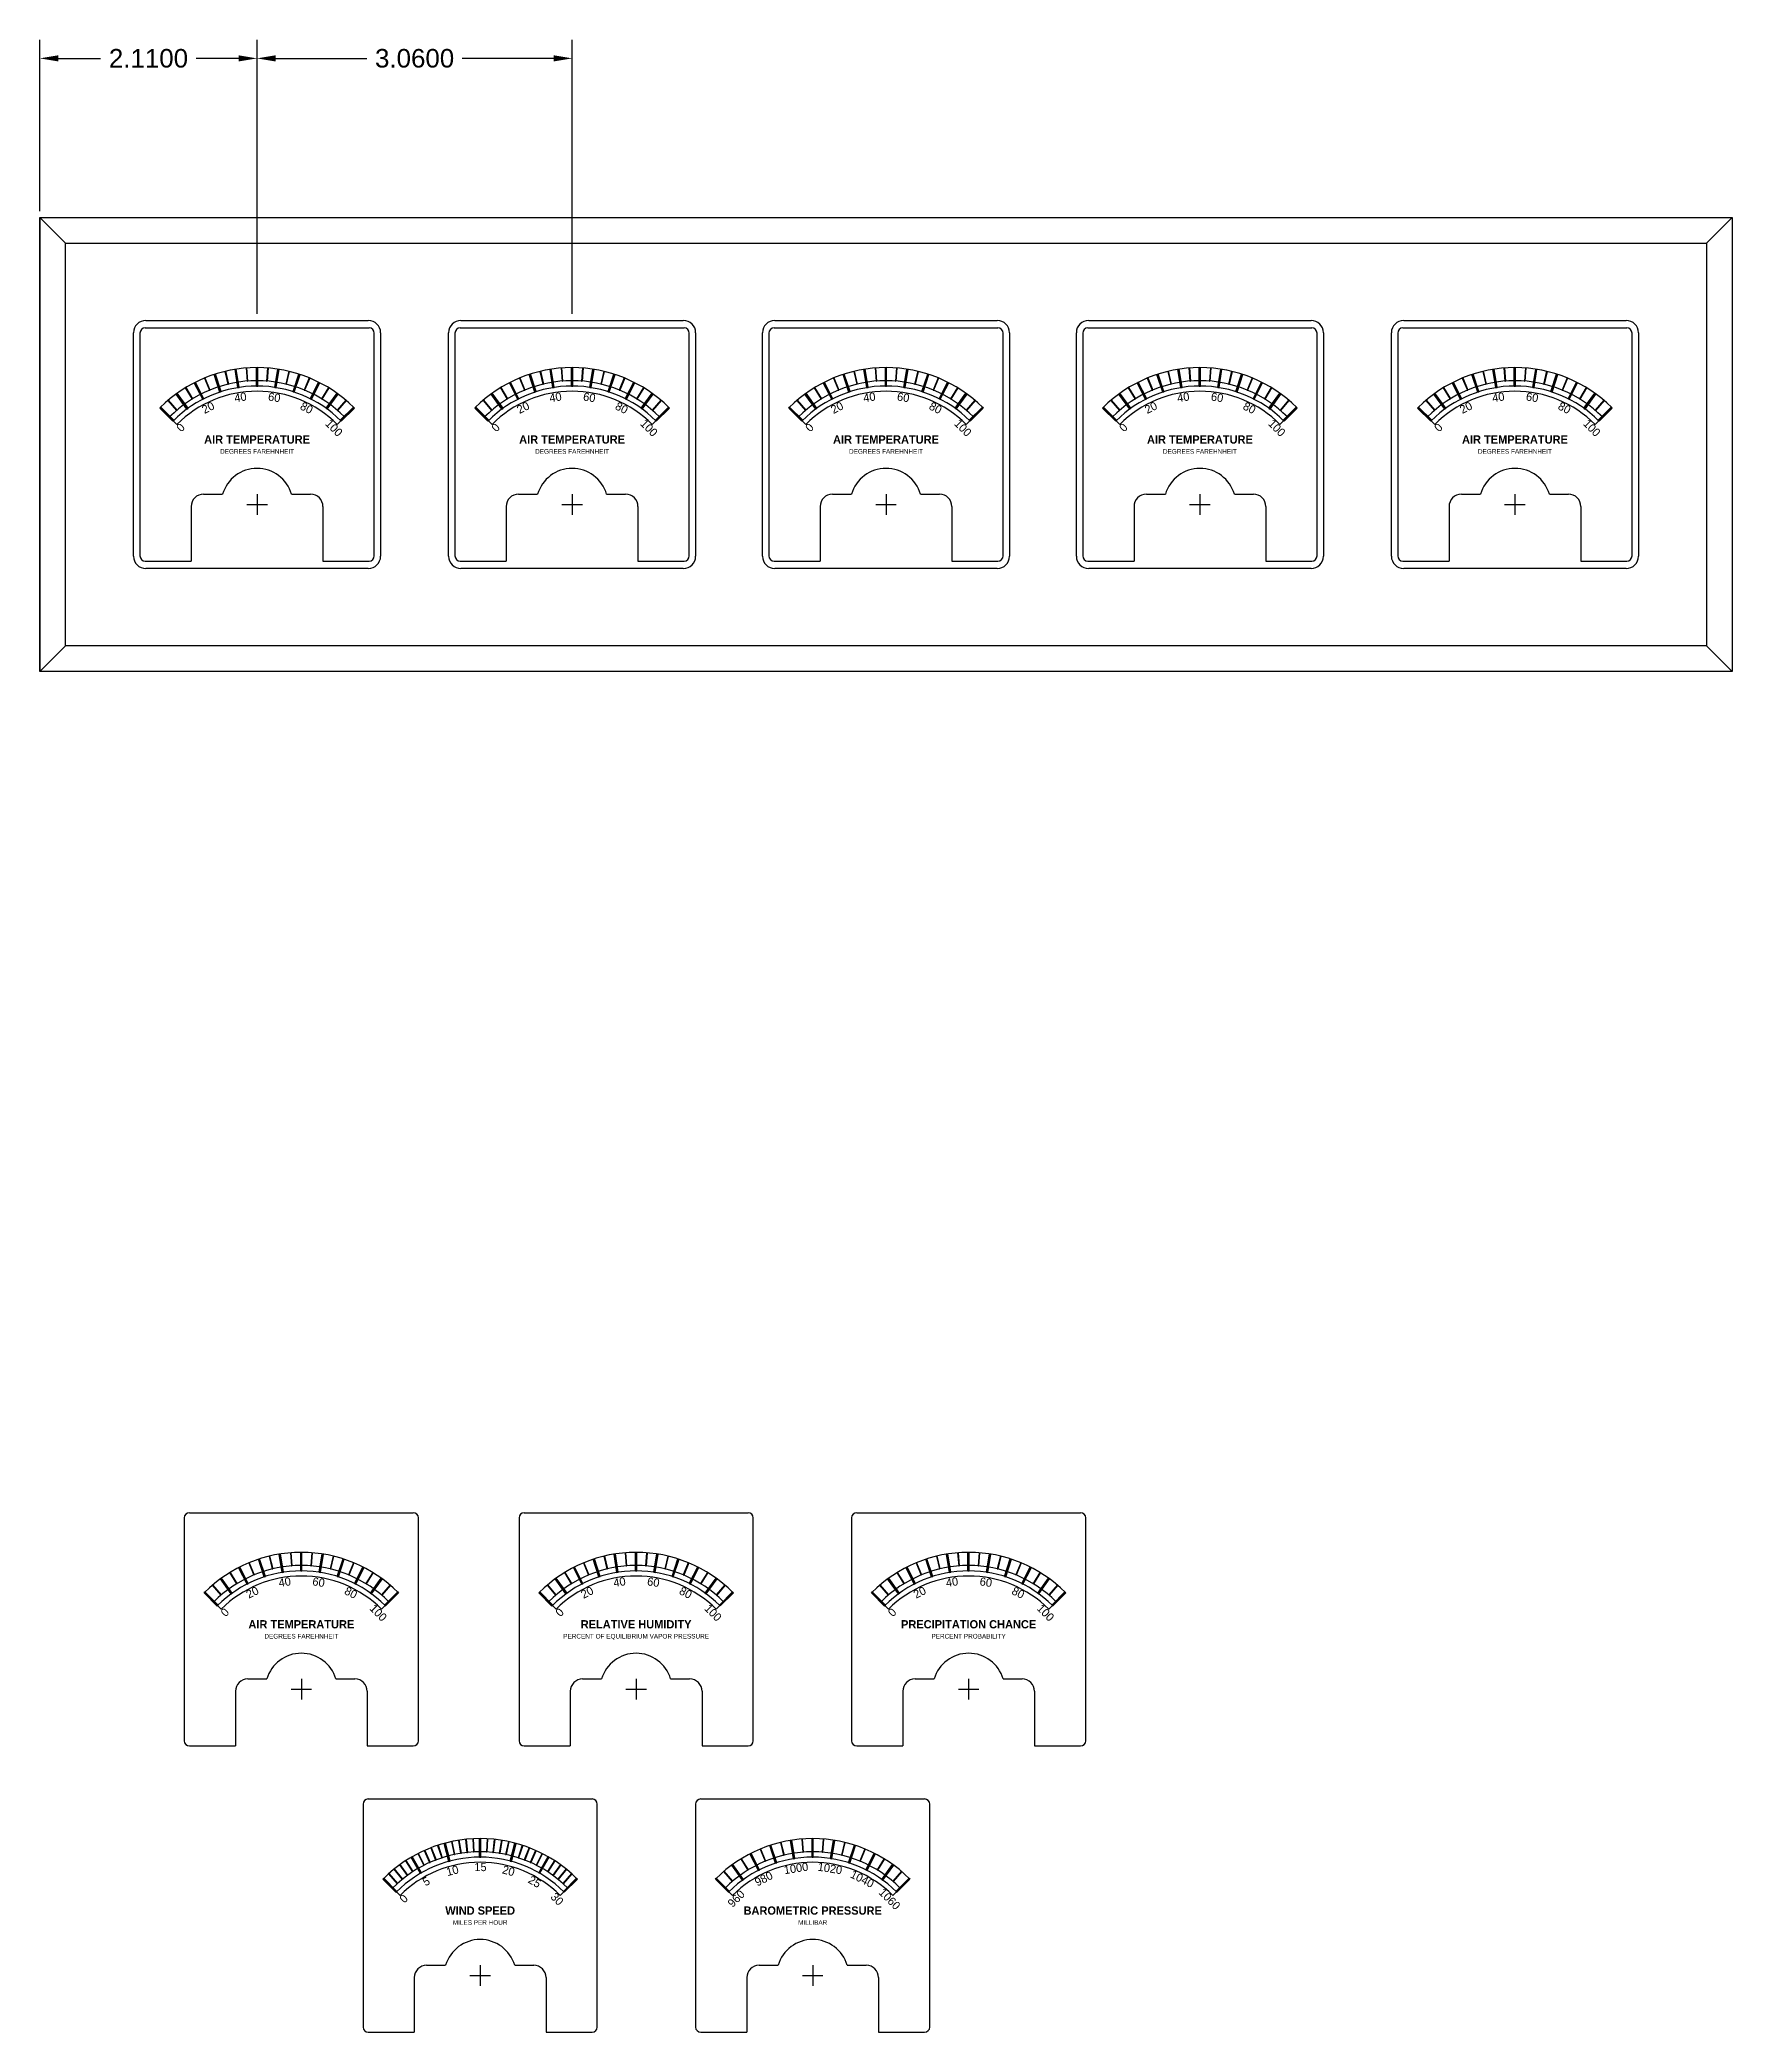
# Model space of a CAD drawing. Header units: inches. Extents: x 0.6 to 17, y 3.1 to 22.4.
import ezdxf

# ---------------------------------------------------------------- set-up
doc = ezdxf.new("R2010")
doc.units = ezdxf.units.IN
doc.header["$MEASUREMENT"] = 0
doc.styles.get("Standard").update_dxf_attribs({"font": 'arial.ttf'})
doc.dimstyles.get("Standard").update_dxf_attribs({"dimtxt": 0.18, "dimasz": 0.18, "dimexe": 0.18, "dimexo": 0.0625, "dimgap": 0.09, "dimtad": 0, "dimtih": 1, "dimtoh": 1, "dimdec": 4, "dimzin": 0, "dimdsep": 46, "dimtxsty": 'Standard', "dimcen": 0.09, "dimadec": 0, "dimazin": 0, "dimtfac": 1, "dimtdec": 4, "dimtofl": 0, "dimtmove": 0, "dimatfit": 3, "dimfxl": 1, "dimtolj": 1, "dimtzin": 0, "dimarcsym": 0})

msp = doc.modelspace()

# ---------------------------------------------------------------- texts
at = {"char_height": 0.08, "width": 2.275, "attachment_point": 1}
for s, insert, rotation in [('{\\pxqc;\\fCentury Gothic|b0|i0|c0|p0;40}', (1.39022, 18.8051), 9), ('{\\pxqc;\\fCentury Gothic|b0|i0|c0|p0;60}', (1.73255, 19.16001), 351), ('{\\pxqc;\\fCentury Gothic|b0|i0|c0|p0;40}', (4.45022, 18.8051), 9), ('{\\pxqc;\\fCentury Gothic|b0|i0|c0|p0;60}', (4.79255, 19.16001), 351), ('{\\pxqc;\\fCentury Gothic|b0|i0|c0|p0;40}', (7.49922, 18.8051), 9), ('{\\pxqc;\\fCentury Gothic|b0|i0|c0|p0;60}', (7.84155, 19.16001), 351), ('{\\pxqc;\\fCentury Gothic|b0|i0|c0|p0;40}', (10.54822, 18.8051), 9), ('{\\pxqc;\\fCentury Gothic|b0|i0|c0|p0;60}', (10.89055, 19.16001), 351), ('{\\pxqc;\\fCentury Gothic|b0|i0|c0|p0;40}', (13.60822, 18.8051), 9), ('{\\pxqc;\\fCentury Gothic|b0|i0|c0|p0;60}', (13.95055, 19.16001), 351), ('{\\pxqc;\\fCentury Gothic|b0|i0|c0|p0;20}', (1.17432, 18.36176), 27), ('{\\pxqc;\\fCentury Gothic|b0|i0|c0|p0;80}', (2.16781, 19.39177), 333), ('{\\pxqc;\\fCentury Gothic|b0|i0|c0|p0;20}', (4.23432, 18.36176), 27), ('{\\pxqc;\\fCentury Gothic|b0|i0|c0|p0;80}', (5.22781, 19.39177), 333), ('{\\pxqc;\\fCentury Gothic|b0|i0|c0|p0;20}', (7.28332, 18.36176), 27), ('{\\pxqc;\\fCentury Gothic|b0|i0|c0|p0;80}', (8.27681, 19.39177), 333), ('{\\pxqc;\\fCentury Gothic|b0|i0|c0|p0;20}', (10.33232, 18.36176), 27), ('{\\pxqc;\\fCentury Gothic|b0|i0|c0|p0;80}', (11.32581, 19.39177), 333), ('{\\pxqc;\\fCentury Gothic|b0|i0|c0|p0;20}', (13.39232, 18.36176), 27), ('{\\pxqc;\\fCentury Gothic|b0|i0|c0|p0;80}', (14.38581, 19.39177), 333), ('{\\pxqc;\\fCentury Gothic|b0|i0|c0|p0;0}', (1.10598, 17.87341), 45), ('{\\pxqc;\\fCentury Gothic|b0|i0|c0|p0;100}', (2.65337, 19.47768), 315), ('{\\pxqc;\\fCentury Gothic|b0|i0|c0|p0;0}', (4.16598, 17.87341), 45), ('{\\pxqc;\\fCentury Gothic|b0|i0|c0|p0;100}', (5.71337, 19.47768), 315), ('{\\pxqc;\\fCentury Gothic|b0|i0|c0|p0;0}', (7.21498, 17.87341), 45), ('{\\pxqc;\\fCentury Gothic|b0|i0|c0|p0;100}', (8.76237, 19.47768), 315), ('{\\pxqc;\\fCentury Gothic|b0|i0|c0|p0;0}', (10.26398, 17.87341), 45), ('{\\pxqc;\\fCentury Gothic|b0|i0|c0|p0;100}', (11.81137, 19.47768), 315), ('{\\pxqc;\\fCentury Gothic|b0|i0|c0|p0;0}', (13.32398, 17.87341), 45), ('{\\pxqc;\\fCentury Gothic|b0|i0|c0|p0;100}', (14.87137, 19.47768), 315), ('{\\pxqc;\\fCentury Gothic|b0|i0|c0|p0;20}', (1.60441, 6.85271), 27), ('{\\pxqc;\\fCentury Gothic|b0|i0|c0|p0;40}', (1.82031, 7.29604), 9), ('{\\pxqc;\\fCentury Gothic|b0|i0|c0|p0;60}', (2.16265, 7.65096), 351), ('{\\pxqc;\\fCentury Gothic|b0|i0|c0|p0;80}', (2.5979, 7.88272), 333), ('{\\pxqc;\\fCentury Gothic|b0|i0|c0|p0;20}', (4.8561, 6.85271), 27), ('{\\pxqc;\\fCentury Gothic|b0|i0|c0|p0;40}', (5.072, 7.29604), 9), ('{\\pxqc;\\fCentury Gothic|b0|i0|c0|p0;60}', (5.41433, 7.65096), 351), ('{\\pxqc;\\fCentury Gothic|b0|i0|c0|p0;80}', (5.84959, 7.88272), 333), ('{\\pxqc;\\fCentury Gothic|b0|i0|c0|p0;20}', (8.08601, 6.85271), 27), ('{\\pxqc;\\fCentury Gothic|b0|i0|c0|p0;40}', (8.30191, 7.29604), 9), ('{\\pxqc;\\fCentury Gothic|b0|i0|c0|p0;60}', (8.64425, 7.65096), 351), ('{\\pxqc;\\fCentury Gothic|b0|i0|c0|p0;80}', (9.0795, 7.88272), 333), ('{\\pxqc;\\fCentury Gothic|b0|i0|c0|p0;0}', (1.53607, 6.36436), 45), ('{\\pxqc;\\fCentury Gothic|b0|i0|c0|p0;100}', (3.08346, 7.96863), 315), ('{\\pxqc;\\fCentury Gothic|b0|i0|c0|p0;0}', (4.78776, 6.36436), 45), ('{\\pxqc;\\fCentury Gothic|b0|i0|c0|p0;100}', (6.33515, 7.96863), 315), ('{\\pxqc;\\fCentury Gothic|b0|i0|c0|p0;0}', (8.01767, 6.36436), 45), ('{\\pxqc;\\fCentury Gothic|b0|i0|c0|p0;100}', (9.56506, 7.96863), 315), ('{\\pxqc;\\fCentury Gothic|b0|i0|c0|p0;10}', (3.46978, 4.37522), 15), ('{\\pxqc;\\fCentury Gothic|b0|i0|c0|p0;20}', (4.03617, 4.9624), 345), ('{\\pxqc;\\fCentury Gothic|b0|i0|c0|p0;1000}', (6.78701, 4.51519), 9), ('{\\pxqc;\\fCentury Gothic|b0|i0|c0|p0;1020}', (7.12934, 4.8701), 351), ('{\\pxqc;\\fCentury Gothic|b0|i0|c0|p0;5}', (3.3192, 3.99233), 30), ('{\\pxqc;\\fCentury Gothic|b0|i0|c0|p0;25}', (4.41339, 5.12667), 330), ('{\\pxqc;\\fCentury Gothic|b0|i0|c0|p0;980}', (6.57111, 4.07186), 27), ('{\\pxqc;\\fCentury Gothic|b0|i0|c0|p0;1040}', (7.56459, 5.10186), 333), ('{\\pxqc;\\fCentury Gothic|b0|i0|c0|p0;0}', (3.27285, 3.58351), 45), ('{\\pxqc;\\fCentury Gothic|b0|i0|c0|p0;30}', (4.82027, 5.18771), 315), ('{\\pxqc;\\fCentury Gothic|b0|i0|c0|p0;960}', (6.50277, 3.58351), 45), ('{\\pxqc;\\fCentury Gothic|b0|i0|c0|p0;1060}', (8.05016, 5.18777), 315)]:
    msp.add_mtext(s, dxfattribs=dict(at, insert=insert, rotation=rotation))
at = {"width": 2.275, "attachment_point": 1}
for s, insert, char_height in [('{\\pxqc;\\fCentury Gothic|b1|i0|c0|p0;\\H0.8x;AIR TEMPERATURE\\fCentury Gothic|b0|i0|c0|p0;\\P\\H0.5625x;DEGREES FAREHNHEIT}', (1.54429, 18.57298), 0.1), ('{\\pxqc;\\fCentury Gothic|b1|i0|c0|p0;\\H0.8x;AIR TEMPERATURE\\fCentury Gothic|b0|i0|c0|p0;\\P\\H0.5625x;DEGREES FAREHNHEIT}', (4.60429, 18.57298), 0.1), ('{\\pxqc;\\fCentury Gothic|b1|i0|c0|p0;\\H0.8x;AIR TEMPERATURE\\fCentury Gothic|b0|i0|c0|p0;\\P\\H0.5625x;DEGREES FAREHNHEIT}', (7.65329, 18.57298), 0.1), ('{\\pxqc;\\fCentury Gothic|b1|i0|c0|p0;\\H0.8x;AIR TEMPERATURE\\fCentury Gothic|b0|i0|c0|p0;\\P\\H0.5625x;DEGREES FAREHNHEIT}', (10.70229, 18.57298), 0.1), ('{\\pxqc;\\fCentury Gothic|b1|i0|c0|p0;\\H0.8x;AIR TEMPERATURE\\fCentury Gothic|b0|i0|c0|p0;\\P\\H0.5625x;DEGREES FAREHNHEIT}', (13.76229, 18.57298), 0.1), ('{\\pxqc;\\fCentury Gothic|b1|i0|c0|p0;\\H0.8x;AIR TEMPERATURE\\fCentury Gothic|b0|i0|c0|p0;\\P\\H0.5625x;DEGREES FAREHNHEIT}', (1.97438, 7.06393), 0.1), ('{\\pxqc;\\fCentury Gothic|b1|i0|c0|p0;\\H0.8x;RELATIVE HUMIDITY\\fCentury Gothic|b0|i0|c0|p0;\\P\\H0.5625x;PERCENT OF EQUILIBRIUM VAPOR PRESSURE}', (5.22607, 7.06393), 0.1), ('{\\pxqc;\\fCentury Gothic|b1|i0|c0|p0;\\H0.8x;PRECIPITATION CHANCE\\fCentury Gothic|b0|i0|c0|p0;\\P\\H0.5625x;PERCENT PROBABILITY}', (8.45598, 7.06393), 0.1), ('{\\pxqc;\\fCentury Gothic|b0|i0|c0|p0;15}', (3.71432, 4.70609), 0.08), ('{\\pxqc;\\fCentury Gothic|b1|i0|c0|p0;\\H0.8x;WIND SPEED\\fCentury Gothic|b0|i0|c0|p0;\\P\\H0.5625x;MILES PER HOUR}', (3.71116, 4.28307), 0.1), ('{\\pxqc;\\fCentury Gothic|b1|i0|c0|p0;\\H0.8x;BAROMETRIC PRESSURE\\fCentury Gothic|b0|i0|c0|p0;\\P\\H0.5625x;MILLIBAR}', (6.94108, 4.28307), 0.1)]:
    msp.add_mtext(s, dxfattribs=dict(at, insert=insert, char_height=char_height))

# ---------------------------------------------------------------- blocks, each defined once
blk = doc.blocks.new('*D4')
at = {"color": 0, "lineweight": -2}
for p, q in [((0.572, 20.752), (0.572, 22.415)), ((2.682, 19.752), (2.682, 22.415)), ((0.752, 22.235), (1.162, 22.235)), ((2.502, 22.235), (2.091, 22.235))]:
    blk.add_line(p, q, dxfattribs=at)
at = {"color": 0}
for points in [[(0.752, 22.265), (0.752, 22.205), (0.572, 22.235)], [(2.502, 22.205), (2.502, 22.265), (2.682, 22.235)]]:
    blk.add_solid(points, dxfattribs=at)
at = {"layer": 'Defpoints', "color": 0}
for p in [(2.682, 22.235), (0.572, 20.689), (2.682, 19.689)]:
    blk.add_point(p, dxfattribs=at)
at = {"color": 0, "insert": (1.627, 22.235), "char_height": 0.18, "attachment_point": 5}
blk.add_mtext('\\A1;2.1100', dxfattribs=at)
blk = doc.blocks.new('*D5')
at = {"color": 0, "lineweight": -2}
for p, q in [((2.682, 19.752), (2.682, 22.415)), ((5.742, 19.752), (5.742, 22.415)), ((2.862, 22.235), (3.749, 22.235)), ((5.562, 22.235), (4.675, 22.235))]:
    blk.add_line(p, q, dxfattribs=at)
at = {"color": 0}
for points in [[(2.862, 22.265), (2.862, 22.205), (2.682, 22.235)], [(5.562, 22.205), (5.562, 22.265), (5.742, 22.235)]]:
    blk.add_solid(points, dxfattribs=at)
at = {"layer": 'Defpoints', "color": 0}
for p in [(5.742, 22.235), (2.682, 19.689), (5.742, 19.689)]:
    blk.add_point(p, dxfattribs=at)
at = {"color": 0, "insert": (4.212, 22.235), "char_height": 0.18, "attachment_point": 5}
blk.add_mtext('\\A1;3.0600', dxfattribs=at)

# ---------------------------------------------------------------- dimensions: what is measured, and where the dimension line sits
for base, p1, p2, picture, middle in [((2.68179, 22.23503), (0.57179, 20.68931), (2.68179, 19.68931), '*D4', (1.62679, 22.23503)), ((5.74179, 22.23503), (2.68179, 19.68931), (5.74179, 19.68931), '*D5', (4.21179, 22.23503))]:
    dim = msp.add_linear_dim(base=base, p1=p1, p2=p2, dimstyle='Standard')
    dim.commit()
    dim.dimension.update_dxf_attribs({"geometry": picture, "text_midpoint": middle})

# ---------------------------------------------------------------- hatches: boundary and pattern name
h = msp.add_hatch(color=256)
h.paths.add_polyline_path([(2.31628, 19.04711), (2.27678, 19.16867), (2.27078, 19.16672), (2.31027, 19.04518, -0.00131264)])
h.paths.add_polyline_path([(2.3324, 18.99749), (2.31628, 19.04711, 0.00131264), (2.31027, 19.04518), (2.3264, 18.99554)])
h.paths.add_polyline_path([(2.3264, 18.99554), (2.27078, 19.16672), (2.26477, 19.16477), (2.32039, 18.99359)])
for points in [[(2.40332, 19.07133), (2.37349, 19.1956), (2.36908, 19.19454), (2.39892, 19.07027)], [(2.5897, 19.1005), (2.57967, 19.2279), (2.57515, 19.22755), (2.58518, 19.10014)], [(2.77834, 19.10015), (2.78837, 19.22756), (2.78385, 19.22791), (2.77382, 19.1005)], [(2.96461, 19.07029), (2.99444, 19.19456), (2.99004, 19.19562), (2.9602, 19.07135)], [(5.46332, 19.07133), (5.43349, 19.1956), (5.42908, 19.19454), (5.45892, 19.07027)], [(5.6497, 19.1005), (5.63967, 19.2279), (5.63515, 19.22755), (5.64518, 19.10014)], [(5.83834, 19.10015), (5.84837, 19.22756), (5.84385, 19.22791), (5.83382, 19.1005)], [(6.02461, 19.07029), (6.05444, 19.19456), (6.05004, 19.19562), (6.0202, 19.07135)], [(8.51232, 19.07133), (8.48249, 19.1956), (8.47808, 19.19454), (8.50792, 19.07027)], [(8.6987, 19.1005), (8.68867, 19.2279), (8.68415, 19.22755), (8.69418, 19.10014)], [(8.88734, 19.10015), (8.89737, 19.22756), (8.89285, 19.22791), (8.88282, 19.1005)], [(9.07361, 19.07029), (9.10344, 19.19456), (9.09904, 19.19562), (9.0692, 19.07135)], [(11.56132, 19.07133), (11.53149, 19.1956), (11.52708, 19.19454), (11.55692, 19.07027)], [(11.7477, 19.1005), (11.73767, 19.2279), (11.73315, 19.22755), (11.74318, 19.10014)], [(11.93634, 19.10015), (11.94637, 19.22756), (11.94185, 19.22791), (11.93182, 19.1005)], [(12.12261, 19.07029), (12.15244, 19.19456), (12.14804, 19.19562), (12.1182, 19.07135)], [(14.62132, 19.07133), (14.59149, 19.1956), (14.58708, 19.19454), (14.61692, 19.07027)], [(14.8077, 19.1005), (14.79767, 19.2279), (14.79315, 19.22755), (14.80318, 19.10014)], [(14.99634, 19.10015), (15.00637, 19.22756), (15.00185, 19.22791), (14.99182, 19.1005)], [(15.18261, 19.07029), (15.21244, 19.19456), (15.20804, 19.19562), (15.1782, 19.07135)], [(2.05557, 18.92803), (1.98879, 19.037), (1.98492, 19.03463), (2.0517, 18.92567)], [(2.22381, 19.01337), (2.1749, 19.13144), (2.17071, 19.12971), (2.21962, 19.01163)], [(3.14391, 19.01167), (3.19282, 19.12974), (3.18863, 19.13148), (3.13972, 19.0134)], [(3.31184, 18.92572), (3.37861, 19.03468), (3.37475, 19.03705), (3.30797, 18.92808)], [(5.11557, 18.92803), (5.04879, 19.037), (5.04492, 19.03463), (5.1117, 18.92567)], [(5.28381, 19.01337), (5.2349, 19.13144), (5.23071, 19.12971), (5.27962, 19.01163)], [(6.20391, 19.01167), (6.25282, 19.12974), (6.24863, 19.13148), (6.19972, 19.0134)], [(6.37184, 18.92572), (6.43861, 19.03468), (6.43475, 19.03705), (6.36797, 18.92808)], [(8.16457, 18.92803), (8.09779, 19.037), (8.09392, 19.03463), (8.1607, 18.92567)], [(8.33281, 19.01337), (8.2839, 19.13144), (8.27971, 19.12971), (8.32862, 19.01163)], [(9.25291, 19.01167), (9.30182, 19.12974), (9.29763, 19.13148), (9.24872, 19.0134)], [(9.42084, 18.92572), (9.48761, 19.03468), (9.48375, 19.03705), (9.41697, 18.92808)], [(11.21357, 18.92803), (11.14679, 19.037), (11.14292, 19.03463), (11.2097, 18.92567)], [(11.38181, 19.01337), (11.3329, 19.13144), (11.32871, 19.12971), (11.37762, 19.01163)], [(12.30191, 19.01167), (12.35082, 19.12974), (12.34663, 19.13148), (12.29772, 19.0134)], [(12.46984, 18.92572), (12.53661, 19.03468), (12.53275, 19.03705), (12.46597, 18.92808)], [(14.27357, 18.92803), (14.20679, 19.037), (14.20292, 19.03463), (14.2697, 18.92567)], [(14.44181, 19.01337), (14.3929, 19.13144), (14.38871, 19.12971), (14.43762, 19.01163)], [(15.36191, 19.01167), (15.41082, 19.12974), (15.40663, 19.13148), (15.35772, 19.0134)], [(15.52984, 18.92572), (15.59661, 19.03468), (15.59275, 19.03705), (15.52597, 18.92808)], [(1.90275, 18.81743), (1.81974, 18.91462), (1.8163, 18.91167), (1.8993, 18.81449)], [(3.46425, 18.81455), (3.54725, 18.91173), (3.5438, 18.91468), (3.4608, 18.8175)], [(4.96275, 18.81743), (4.87974, 18.91462), (4.8763, 18.91167), (4.9593, 18.81449)], [(6.52425, 18.81455), (6.60725, 18.91173), (6.6038, 18.91468), (6.5208, 18.8175)], [(8.01175, 18.81743), (7.92874, 18.91462), (7.9253, 18.91167), (8.0083, 18.81449)], [(9.57325, 18.81455), (9.65625, 18.91173), (9.6528, 18.91468), (9.5698, 18.8175)], [(11.06075, 18.81743), (10.97774, 18.91462), (10.9743, 18.91167), (11.0573, 18.81449)], [(12.62225, 18.81455), (12.70525, 18.91173), (12.7018, 18.91468), (12.6188, 18.8175)], [(14.12075, 18.81743), (14.03774, 18.91462), (14.0343, 18.91167), (14.1173, 18.81449)], [(15.68225, 18.81455), (15.76525, 18.91173), (15.7618, 18.91468), (15.6788, 18.8175)], [(2.6539, 7.50432), (2.60499, 7.62239), (2.6008, 7.62065), (2.64971, 7.50258)], [(2.83341, 7.56228), (2.80358, 7.68655), (2.79917, 7.68549), (2.82901, 7.56122)], [(3.01979, 7.59144), (3.00976, 7.71885), (3.00524, 7.7185), (3.01527, 7.59109)], [(3.20843, 7.5911), (3.21846, 7.7185), (3.21394, 7.71886), (3.20391, 7.59145)], [(3.3947, 7.56124), (3.42453, 7.68551), (3.42013, 7.68657), (3.39029, 7.5623)], [(3.574, 7.50262), (3.62291, 7.62069), (3.61872, 7.62243), (3.56982, 7.50435)], [(5.90559, 7.50432), (5.85668, 7.62239), (5.85249, 7.62065), (5.9014, 7.50258)], [(6.0851, 7.56228), (6.05527, 7.68655), (6.05086, 7.68549), (6.0807, 7.56122)], [(6.27148, 7.59144), (6.26145, 7.71885), (6.25693, 7.7185), (6.26696, 7.59109)], [(6.46012, 7.5911), (6.47015, 7.7185), (6.46563, 7.71886), (6.4556, 7.59145)], [(6.64639, 7.56124), (6.67622, 7.68551), (6.67182, 7.68657), (6.64198, 7.5623)], [(6.82569, 7.50262), (6.8746, 7.62069), (6.87041, 7.62243), (6.8215, 7.50435)], [(9.1355, 7.50432), (9.08659, 7.62239), (9.0824, 7.62065), (9.13131, 7.50258)], [(9.31502, 7.56228), (9.28518, 7.68655), (9.28077, 7.68549), (9.31061, 7.56122)], [(9.50139, 7.59144), (9.49136, 7.71885), (9.48684, 7.7185), (9.49687, 7.59109)], [(9.69003, 7.5911), (9.70006, 7.7185), (9.69554, 7.71886), (9.68552, 7.59145)], [(9.8763, 7.56124), (9.90614, 7.68551), (9.90173, 7.68657), (9.87189, 7.5623)], [(10.0556, 7.50262), (10.10451, 7.62069), (10.10032, 7.62243), (10.05142, 7.50435)], [(2.33284, 7.30838), (2.24983, 7.40556), (2.24639, 7.40262), (2.32939, 7.30544)], [(2.48566, 7.41898), (2.41888, 7.52795), (2.41501, 7.52558), (2.48179, 7.41662)], [(3.74193, 7.41666), (3.8087, 7.52563), (3.80484, 7.528), (3.73806, 7.41903)], [(3.89434, 7.3055), (3.97734, 7.40268), (3.97389, 7.40563), (3.89089, 7.30845)], [(5.58452, 7.30838), (5.50152, 7.40556), (5.49808, 7.40262), (5.58108, 7.30544)], [(5.73734, 7.41898), (5.67057, 7.52795), (5.6667, 7.52558), (5.73348, 7.41662)], [(6.99362, 7.41666), (7.06039, 7.52563), (7.05653, 7.528), (6.98975, 7.41903)], [(7.14603, 7.3055), (7.22903, 7.40268), (7.22558, 7.40563), (7.14258, 7.30845)], [(8.81444, 7.30838), (8.73144, 7.40556), (8.72799, 7.40262), (8.81099, 7.30544)], [(8.96726, 7.41898), (8.90048, 7.52795), (8.89662, 7.52558), (8.96339, 7.41662)], [(10.22353, 7.41666), (10.2903, 7.52563), (10.28644, 7.528), (10.21966, 7.41903)], [(10.37594, 7.3055), (10.45894, 7.40268), (10.45549, 7.40563), (10.37249, 7.30845)], [(4.41994, 4.73506), (4.37414, 4.85438), (4.36991, 4.85275), (4.41571, 4.73344)], [(4.47931, 4.75596), (4.43981, 4.87751), (4.4355, 4.87611), (4.475, 4.75456)], [(4.60091, 4.78831), (4.57433, 4.91332), (4.5699, 4.91237), (4.59647, 4.78736)], [(4.66281, 4.79966), (4.64282, 4.92589), (4.63834, 4.92518), (4.65834, 4.79895)], [(4.72523, 4.80776), (4.71187, 4.93486), (4.70736, 4.93439), (4.72072, 4.80728)], [(4.78799, 4.81258), (4.7813, 4.9402), (4.77677, 4.93997), (4.78346, 4.81234)], [(4.91381, 4.81235), (4.9205, 4.93998), (4.91598, 4.94021), (4.90929, 4.81259)], [(4.97655, 4.80729), (4.98991, 4.9344), (4.9854, 4.93487), (4.97204, 4.80777)], [(5.03894, 4.79896), (5.05893, 4.92519), (5.05445, 4.9259), (5.03446, 4.79967)], [(5.1008, 4.78737), (5.12737, 4.91238), (5.12294, 4.91333), (5.09637, 4.78832)], [(5.22228, 4.75459), (5.26177, 4.87613), (5.25746, 4.87753), (5.21797, 4.75599)], [(5.28157, 4.73346), (5.32737, 4.85278), (5.32314, 4.8544), (5.27734, 4.73509)], [(7.62059, 4.72346), (7.57169, 4.84153), (7.5675, 4.8398), (7.61641, 4.72173)], [(7.80011, 4.78142), (7.77028, 4.90569), (7.76587, 4.90464), (7.7957, 4.78036)], [(7.98649, 4.81059), (7.97646, 4.938), (7.97194, 4.93764), (7.98197, 4.81023)], [(8.17513, 4.81024), (8.18516, 4.93765), (8.18064, 4.938), (8.17061, 4.8106)], [(8.3614, 4.78039), (8.39123, 4.90466), (8.38682, 4.90572), (8.35699, 4.78145)], [(8.5407, 4.72176), (8.58961, 4.83984), (8.58542, 4.84157), (8.53651, 4.7235)], [(4.09386, 4.54761), (4.01343, 4.64693), (4.0099, 4.64408), (4.09033, 4.54476)], [(4.14386, 4.58583), (4.06874, 4.68922), (4.06507, 4.68656), (4.14019, 4.58316)], [(4.1958, 4.62138), (4.12619, 4.72856), (4.12239, 4.7261), (4.192, 4.61891)], [(4.30488, 4.6841), (4.24686, 4.79797), (4.24282, 4.79591), (4.30085, 4.68204)], [(4.36174, 4.71109), (4.30976, 4.82784), (4.30562, 4.826), (4.3576, 4.70924)], [(5.33968, 4.70927), (5.39166, 4.82602), (5.38752, 4.82787), (5.33553, 4.71111)], [(5.39643, 4.68207), (5.45445, 4.79594), (5.45041, 4.798), (5.39239, 4.68412)], [(5.50529, 4.61895), (5.57489, 4.72614), (5.57109, 4.72861), (5.50149, 4.62142)], [(5.55709, 4.58321), (5.63221, 4.6866), (5.62855, 4.68927), (5.55343, 4.58587)], [(5.60695, 4.5448), (5.68738, 4.64412), (5.68386, 4.64697), (5.60343, 4.54765)], [(7.45235, 4.63813), (7.38558, 4.7471), (7.38171, 4.74473), (7.44849, 4.63576)], [(8.70862, 4.63581), (8.7754, 4.74478), (8.77154, 4.74715), (8.70476, 4.63818)], [(4.04592, 4.50682), (3.9604, 4.6018), (3.95703, 4.59876), (4.04255, 4.50379)], [(5.65474, 4.50383), (5.74025, 4.59881), (5.73688, 4.60184), (5.65137, 4.50686)], [(7.29953, 4.52753), (7.21653, 4.62471), (7.21308, 4.62177), (7.29609, 4.52458)], [(8.86104, 4.52465), (8.94404, 4.62183), (8.94059, 4.62477), (8.85759, 4.52759)]]:
    msp.add_hatch(color=256).paths.add_polyline_path(points)
h = msp.add_hatch(color=256)
h.paths.add_polyline_path([(2.49994, 19.09019), (2.47994, 19.21644), (2.47371, 19.21545), (2.4937, 19.08922, -0.00131264)])
h.paths.add_polyline_path([(2.5081, 19.03866), (2.49994, 19.09019, 0.00131264), (2.4937, 19.08922), (2.50186, 19.03767)])
h.paths.add_polyline_path([(2.50186, 19.03767), (2.47371, 19.21545), (2.46747, 19.21446), (2.49563, 19.03669)])
h = msp.add_hatch(color=256)
h.paths.add_polyline_path([(2.68807, 19.10401), (2.68807, 19.23183), (2.68176, 19.23183), (2.68176, 19.10403, -0.00131264)])
h.paths.add_polyline_path([(2.68807, 19.05184), (2.68807, 19.10401, 0.00131264), (2.68176, 19.10403), (2.68176, 19.05184)])
h.paths.add_polyline_path([(2.68176, 19.05184), (2.68176, 19.23183), (2.67545, 19.23183), (2.67545, 19.05184)])
h = msp.add_hatch(color=256)
h.paths.add_polyline_path([(2.87606, 19.08823), (2.89605, 19.21448), (2.88982, 19.21547), (2.86982, 19.08924, -0.00131264)])
h.paths.add_polyline_path([(2.86789, 19.0367), (2.87606, 19.08823, 0.00131264), (2.86982, 19.08924), (2.86166, 19.03769)])
h.paths.add_polyline_path([(2.86166, 19.03769), (2.88982, 19.21547), (2.88358, 19.21645), (2.85543, 19.03868)])
h = msp.add_hatch(color=256)
h.paths.add_polyline_path([(3.05926, 19.04324), (3.09875, 19.1648), (3.09275, 19.16675), (3.05326, 19.04521, -0.00131264)])
h.paths.add_polyline_path([(3.04313, 18.99362), (3.05926, 19.04324, 0.00131264), (3.05326, 19.04521), (3.03713, 18.99557)])
h.paths.add_polyline_path([(3.03713, 18.99557), (3.09275, 19.16675), (3.08675, 19.1687), (3.03113, 18.99752)])
h = msp.add_hatch(color=256)
h.paths.add_polyline_path([(5.37628, 19.04711), (5.33678, 19.16867), (5.33078, 19.16672), (5.37027, 19.04518, -0.00131264)])
h.paths.add_polyline_path([(5.3924, 18.99749), (5.37628, 19.04711, 0.00131264), (5.37027, 19.04518), (5.3864, 18.99554)])
h.paths.add_polyline_path([(5.3864, 18.99554), (5.33078, 19.16672), (5.32477, 19.16477), (5.38039, 18.99359)])
h = msp.add_hatch(color=256)
h.paths.add_polyline_path([(5.55994, 19.09019), (5.53994, 19.21644), (5.53371, 19.21545), (5.5537, 19.08922, -0.00131264)])
h.paths.add_polyline_path([(5.5681, 19.03866), (5.55994, 19.09019, 0.00131264), (5.5537, 19.08922), (5.56186, 19.03767)])
h.paths.add_polyline_path([(5.56186, 19.03767), (5.53371, 19.21545), (5.52747, 19.21446), (5.55563, 19.03669)])
h = msp.add_hatch(color=256)
h.paths.add_polyline_path([(5.74807, 19.10401), (5.74807, 19.23183), (5.74176, 19.23183), (5.74176, 19.10403, -0.00131264)])
h.paths.add_polyline_path([(5.74807, 19.05184), (5.74807, 19.10401, 0.00131264), (5.74176, 19.10403), (5.74176, 19.05184)])
h.paths.add_polyline_path([(5.74176, 19.05184), (5.74176, 19.23183), (5.73545, 19.23183), (5.73545, 19.05184)])
h = msp.add_hatch(color=256)
h.paths.add_polyline_path([(5.93606, 19.08823), (5.95605, 19.21448), (5.94982, 19.21547), (5.92982, 19.08924, -0.00131264)])
h.paths.add_polyline_path([(5.92789, 19.0367), (5.93606, 19.08823, 0.00131264), (5.92982, 19.08924), (5.92166, 19.03769)])
h.paths.add_polyline_path([(5.92166, 19.03769), (5.94982, 19.21547), (5.94358, 19.21645), (5.91543, 19.03868)])
h = msp.add_hatch(color=256)
h.paths.add_polyline_path([(6.11926, 19.04324), (6.15875, 19.1648), (6.15275, 19.16675), (6.11326, 19.04521, -0.00131264)])
h.paths.add_polyline_path([(6.10313, 18.99362), (6.11926, 19.04324, 0.00131264), (6.11326, 19.04521), (6.09713, 18.99557)])
h.paths.add_polyline_path([(6.09713, 18.99557), (6.15275, 19.16675), (6.14675, 19.1687), (6.09113, 18.99752)])
h = msp.add_hatch(color=256)
h.paths.add_polyline_path([(8.42528, 19.04711), (8.38578, 19.16867), (8.37978, 19.16672), (8.41927, 19.04518, -0.00131264)])
h.paths.add_polyline_path([(8.4414, 18.99749), (8.42528, 19.04711, 0.00131264), (8.41927, 19.04518), (8.4354, 18.99554)])
h.paths.add_polyline_path([(8.4354, 18.99554), (8.37978, 19.16672), (8.37377, 19.16477), (8.42939, 18.99359)])
h = msp.add_hatch(color=256)
h.paths.add_polyline_path([(8.60894, 19.09019), (8.58894, 19.21644), (8.58271, 19.21545), (8.6027, 19.08922, -0.00131264)])
h.paths.add_polyline_path([(8.6171, 19.03866), (8.60894, 19.09019, 0.00131264), (8.6027, 19.08922), (8.61086, 19.03767)])
h.paths.add_polyline_path([(8.61086, 19.03767), (8.58271, 19.21545), (8.57647, 19.21446), (8.60463, 19.03669)])
h = msp.add_hatch(color=256)
h.paths.add_polyline_path([(8.79707, 19.10401), (8.79707, 19.23183), (8.79076, 19.23183), (8.79076, 19.10403, -0.00131264)])
h.paths.add_polyline_path([(8.79707, 19.05184), (8.79707, 19.10401, 0.00131264), (8.79076, 19.10403), (8.79076, 19.05184)])
h.paths.add_polyline_path([(8.79076, 19.05184), (8.79076, 19.23183), (8.78445, 19.23183), (8.78445, 19.05184)])
h = msp.add_hatch(color=256)
h.paths.add_polyline_path([(8.98506, 19.08823), (9.00505, 19.21448), (8.99882, 19.21547), (8.97882, 19.08924, -0.00131264)])
h.paths.add_polyline_path([(8.97689, 19.0367), (8.98506, 19.08823, 0.00131264), (8.97882, 19.08924), (8.97066, 19.03769)])
h.paths.add_polyline_path([(8.97066, 19.03769), (8.99882, 19.21547), (8.99258, 19.21645), (8.96443, 19.03868)])
h = msp.add_hatch(color=256)
h.paths.add_polyline_path([(9.16826, 19.04324), (9.20775, 19.1648), (9.20175, 19.16675), (9.16226, 19.04521, -0.00131264)])
h.paths.add_polyline_path([(9.15213, 18.99362), (9.16826, 19.04324, 0.00131264), (9.16226, 19.04521), (9.14613, 18.99557)])
h.paths.add_polyline_path([(9.14613, 18.99557), (9.20175, 19.16675), (9.19575, 19.1687), (9.14013, 18.99752)])
h = msp.add_hatch(color=256)
h.paths.add_polyline_path([(11.47428, 19.04711), (11.43478, 19.16867), (11.42878, 19.16672), (11.46827, 19.04518, -0.00131264)])
h.paths.add_polyline_path([(11.4904, 18.99749), (11.47428, 19.04711, 0.00131264), (11.46827, 19.04518), (11.4844, 18.99554)])
h.paths.add_polyline_path([(11.4844, 18.99554), (11.42878, 19.16672), (11.42277, 19.16477), (11.47839, 18.99359)])
h = msp.add_hatch(color=256)
h.paths.add_polyline_path([(11.65794, 19.09019), (11.63794, 19.21644), (11.63171, 19.21545), (11.6517, 19.08922, -0.00131264)])
h.paths.add_polyline_path([(11.6661, 19.03866), (11.65794, 19.09019, 0.00131264), (11.6517, 19.08922), (11.65986, 19.03767)])
h.paths.add_polyline_path([(11.65986, 19.03767), (11.63171, 19.21545), (11.62547, 19.21446), (11.65363, 19.03669)])
h = msp.add_hatch(color=256)
h.paths.add_polyline_path([(11.84607, 19.10401), (11.84607, 19.23183), (11.83976, 19.23183), (11.83976, 19.10403, -0.00131264)])
h.paths.add_polyline_path([(11.84607, 19.05184), (11.84607, 19.10401, 0.00131264), (11.83976, 19.10403), (11.83976, 19.05184)])
h.paths.add_polyline_path([(11.83976, 19.05184), (11.83976, 19.23183), (11.83345, 19.23183), (11.83345, 19.05184)])
h = msp.add_hatch(color=256)
h.paths.add_polyline_path([(12.03406, 19.08823), (12.05405, 19.21448), (12.04782, 19.21547), (12.02782, 19.08924, -0.00131264)])
h.paths.add_polyline_path([(12.02589, 19.0367), (12.03406, 19.08823, 0.00131264), (12.02782, 19.08924), (12.01966, 19.03769)])
h.paths.add_polyline_path([(12.01966, 19.03769), (12.04782, 19.21547), (12.04158, 19.21645), (12.01343, 19.03868)])
h = msp.add_hatch(color=256)
h.paths.add_polyline_path([(12.21726, 19.04324), (12.25675, 19.1648), (12.25075, 19.16675), (12.21126, 19.04521, -0.00131264)])
h.paths.add_polyline_path([(12.20113, 18.99362), (12.21726, 19.04324, 0.00131264), (12.21126, 19.04521), (12.19513, 18.99557)])
h.paths.add_polyline_path([(12.19513, 18.99557), (12.25075, 19.16675), (12.24475, 19.1687), (12.18913, 18.99752)])
h = msp.add_hatch(color=256)
h.paths.add_polyline_path([(14.53428, 19.04711), (14.49478, 19.16867), (14.48878, 19.16672), (14.52827, 19.04518, -0.00131264)])
h.paths.add_polyline_path([(14.5504, 18.99749), (14.53428, 19.04711, 0.00131264), (14.52827, 19.04518), (14.5444, 18.99554)])
h.paths.add_polyline_path([(14.5444, 18.99554), (14.48878, 19.16672), (14.48277, 19.16477), (14.53839, 18.99359)])
h = msp.add_hatch(color=256)
h.paths.add_polyline_path([(14.71794, 19.09019), (14.69794, 19.21644), (14.69171, 19.21545), (14.7117, 19.08922, -0.00131264)])
h.paths.add_polyline_path([(14.7261, 19.03866), (14.71794, 19.09019, 0.00131264), (14.7117, 19.08922), (14.71986, 19.03767)])
h.paths.add_polyline_path([(14.71986, 19.03767), (14.69171, 19.21545), (14.68547, 19.21446), (14.71363, 19.03669)])
h = msp.add_hatch(color=256)
h.paths.add_polyline_path([(14.90607, 19.10401), (14.90607, 19.23183), (14.89976, 19.23183), (14.89976, 19.10403, -0.00131264)])
h.paths.add_polyline_path([(14.90607, 19.05184), (14.90607, 19.10401, 0.00131264), (14.89976, 19.10403), (14.89976, 19.05184)])
h.paths.add_polyline_path([(14.89976, 19.05184), (14.89976, 19.23183), (14.89345, 19.23183), (14.89345, 19.05184)])
h = msp.add_hatch(color=256)
h.paths.add_polyline_path([(15.09406, 19.08823), (15.11405, 19.21448), (15.10782, 19.21547), (15.08782, 19.08924, -0.00131264)])
h.paths.add_polyline_path([(15.08589, 19.0367), (15.09406, 19.08823, 0.00131264), (15.08782, 19.08924), (15.07966, 19.03769)])
h.paths.add_polyline_path([(15.07966, 19.03769), (15.10782, 19.21547), (15.10158, 19.21645), (15.07343, 19.03868)])
h = msp.add_hatch(color=256)
h.paths.add_polyline_path([(15.27726, 19.04324), (15.31675, 19.1648), (15.31075, 19.16675), (15.27126, 19.04521, -0.00131264)])
h.paths.add_polyline_path([(15.26113, 18.99362), (15.27726, 19.04324, 0.00131264), (15.27126, 19.04521), (15.25513, 18.99557)])
h.paths.add_polyline_path([(15.25513, 18.99557), (15.31075, 19.16675), (15.30475, 19.1687), (15.24913, 18.99752)])
h = msp.add_hatch(color=256)
h.paths.add_polyline_path([(1.98026, 18.8781), (1.90513, 18.98151), (1.90003, 18.9778), (1.97515, 18.87441, -0.00131264)])
h.paths.add_polyline_path([(2.01093, 18.83589), (1.98026, 18.8781, 0.00131264), (1.97515, 18.87441), (2.00582, 18.83218)])
h.paths.add_polyline_path([(2.00582, 18.83218), (1.90003, 18.9778), (1.89492, 18.97409), (2.00072, 18.82847)])
h = msp.add_hatch(color=256)
h.paths.add_polyline_path([(2.14162, 18.97583), (2.08359, 19.08972), (2.07797, 19.08685), (2.13599, 18.97298, -0.00131264)])
h.paths.add_polyline_path([(2.16531, 18.92934), (2.14162, 18.97583, 0.00131264), (2.13599, 18.97298), (2.15968, 18.92648)])
h.paths.add_polyline_path([(2.15968, 18.92648), (2.07797, 19.08685), (2.07234, 19.08399), (2.15406, 18.92361)])
h = msp.add_hatch(color=256)
h.paths.add_polyline_path([(3.23316, 18.97014), (3.29119, 19.08403), (3.28557, 19.0869), (3.22755, 18.97302, -0.00131264)])
h.paths.add_polyline_path([(3.20948, 18.92365), (3.23316, 18.97014, 0.00131264), (3.22755, 18.97302), (3.20385, 18.92652)])
h.paths.add_polyline_path([(3.20385, 18.92652), (3.28557, 19.0869), (3.27994, 19.08976), (3.19823, 18.92939)])
h = msp.add_hatch(color=256)
h.paths.add_polyline_path([(3.39349, 18.87074), (3.46862, 18.97415), (3.46351, 18.97786), (3.38839, 18.87446, -0.00131264)])
h.paths.add_polyline_path([(3.36282, 18.82853), (3.39349, 18.87074, 0.00131264), (3.38839, 18.87446), (3.35772, 18.83224)])
h.paths.add_polyline_path([(3.35772, 18.83224), (3.46351, 18.97786), (3.45841, 18.98157), (3.35261, 18.83595)])
h = msp.add_hatch(color=256)
h.paths.add_polyline_path([(5.04026, 18.8781), (4.96513, 18.98151), (4.96003, 18.9778), (5.03515, 18.87441, -0.00131264)])
h.paths.add_polyline_path([(5.07093, 18.83589), (5.04026, 18.8781, 0.00131264), (5.03515, 18.87441), (5.06582, 18.83218)])
h.paths.add_polyline_path([(5.06582, 18.83218), (4.96003, 18.9778), (4.95492, 18.97409), (5.06072, 18.82847)])
h = msp.add_hatch(color=256)
h.paths.add_polyline_path([(5.20162, 18.97583), (5.14359, 19.08972), (5.13797, 19.08685), (5.19599, 18.97298, -0.00131264)])
h.paths.add_polyline_path([(5.22531, 18.92934), (5.20162, 18.97583, 0.00131264), (5.19599, 18.97298), (5.21968, 18.92648)])
h.paths.add_polyline_path([(5.21968, 18.92648), (5.13797, 19.08685), (5.13234, 19.08399), (5.21406, 18.92361)])
h = msp.add_hatch(color=256)
h.paths.add_polyline_path([(6.29316, 18.97014), (6.35119, 19.08403), (6.34557, 19.0869), (6.28755, 18.97302, -0.00131264)])
h.paths.add_polyline_path([(6.26948, 18.92365), (6.29316, 18.97014, 0.00131264), (6.28755, 18.97302), (6.26385, 18.92652)])
h.paths.add_polyline_path([(6.26385, 18.92652), (6.34557, 19.0869), (6.33994, 19.08976), (6.25823, 18.92939)])
h = msp.add_hatch(color=256)
h.paths.add_polyline_path([(6.45349, 18.87074), (6.52862, 18.97415), (6.52351, 18.97786), (6.44839, 18.87446, -0.00131264)])
h.paths.add_polyline_path([(6.42282, 18.82853), (6.45349, 18.87074, 0.00131264), (6.44839, 18.87446), (6.41772, 18.83224)])
h.paths.add_polyline_path([(6.41772, 18.83224), (6.52351, 18.97786), (6.51841, 18.98157), (6.41261, 18.83595)])
h = msp.add_hatch(color=256)
h.paths.add_polyline_path([(8.08926, 18.8781), (8.01413, 18.98151), (8.00903, 18.9778), (8.08415, 18.87441, -0.00131264)])
h.paths.add_polyline_path([(8.11993, 18.83589), (8.08926, 18.8781, 0.00131264), (8.08415, 18.87441), (8.11482, 18.83218)])
h.paths.add_polyline_path([(8.11482, 18.83218), (8.00903, 18.9778), (8.00392, 18.97409), (8.10972, 18.82847)])
h = msp.add_hatch(color=256)
h.paths.add_polyline_path([(8.25062, 18.97583), (8.19259, 19.08972), (8.18697, 19.08685), (8.24499, 18.97298, -0.00131264)])
h.paths.add_polyline_path([(8.27431, 18.92934), (8.25062, 18.97583, 0.00131264), (8.24499, 18.97298), (8.26868, 18.92648)])
h.paths.add_polyline_path([(8.26868, 18.92648), (8.18697, 19.08685), (8.18134, 19.08399), (8.26306, 18.92361)])
h = msp.add_hatch(color=256)
h.paths.add_polyline_path([(9.34216, 18.97014), (9.40019, 19.08403), (9.39457, 19.0869), (9.33655, 18.97302, -0.00131264)])
h.paths.add_polyline_path([(9.31848, 18.92365), (9.34216, 18.97014, 0.00131264), (9.33655, 18.97302), (9.31285, 18.92652)])
h.paths.add_polyline_path([(9.31285, 18.92652), (9.39457, 19.0869), (9.38894, 19.08976), (9.30723, 18.92939)])
h = msp.add_hatch(color=256)
h.paths.add_polyline_path([(9.50249, 18.87074), (9.57762, 18.97415), (9.57251, 18.97786), (9.49739, 18.87446, -0.00131264)])
h.paths.add_polyline_path([(9.47182, 18.82853), (9.50249, 18.87074, 0.00131264), (9.49739, 18.87446), (9.46672, 18.83224)])
h.paths.add_polyline_path([(9.46672, 18.83224), (9.57251, 18.97786), (9.56741, 18.98157), (9.46161, 18.83595)])
h = msp.add_hatch(color=256)
h.paths.add_polyline_path([(11.13826, 18.8781), (11.06313, 18.98151), (11.05803, 18.9778), (11.13315, 18.87441, -0.00131264)])
h.paths.add_polyline_path([(11.16893, 18.83589), (11.13826, 18.8781, 0.00131264), (11.13315, 18.87441), (11.16382, 18.83218)])
h.paths.add_polyline_path([(11.16382, 18.83218), (11.05803, 18.9778), (11.05292, 18.97409), (11.15872, 18.82847)])
h = msp.add_hatch(color=256)
h.paths.add_polyline_path([(11.29962, 18.97583), (11.24159, 19.08972), (11.23597, 19.08685), (11.29399, 18.97298, -0.00131264)])
h.paths.add_polyline_path([(11.32331, 18.92934), (11.29962, 18.97583, 0.00131264), (11.29399, 18.97298), (11.31768, 18.92648)])
h.paths.add_polyline_path([(11.31768, 18.92648), (11.23597, 19.08685), (11.23034, 19.08399), (11.31206, 18.92361)])
h = msp.add_hatch(color=256)
h.paths.add_polyline_path([(12.39116, 18.97014), (12.44919, 19.08403), (12.44357, 19.0869), (12.38555, 18.97302, -0.00131264)])
h.paths.add_polyline_path([(12.36748, 18.92365), (12.39116, 18.97014, 0.00131264), (12.38555, 18.97302), (12.36185, 18.92652)])
h.paths.add_polyline_path([(12.36185, 18.92652), (12.44357, 19.0869), (12.43794, 19.08976), (12.35623, 18.92939)])
h = msp.add_hatch(color=256)
h.paths.add_polyline_path([(12.55149, 18.87074), (12.62662, 18.97415), (12.62151, 18.97786), (12.54639, 18.87446, -0.00131264)])
h.paths.add_polyline_path([(12.52082, 18.82853), (12.55149, 18.87074, 0.00131264), (12.54639, 18.87446), (12.51572, 18.83224)])
h.paths.add_polyline_path([(12.51572, 18.83224), (12.62151, 18.97786), (12.61641, 18.98157), (12.51061, 18.83595)])
h = msp.add_hatch(color=256)
h.paths.add_polyline_path([(14.19826, 18.8781), (14.12313, 18.98151), (14.11803, 18.9778), (14.19315, 18.87441, -0.00131264)])
h.paths.add_polyline_path([(14.22893, 18.83589), (14.19826, 18.8781, 0.00131264), (14.19315, 18.87441), (14.22382, 18.83218)])
h.paths.add_polyline_path([(14.22382, 18.83218), (14.11803, 18.9778), (14.11292, 18.97409), (14.21872, 18.82847)])
h = msp.add_hatch(color=256)
h.paths.add_polyline_path([(14.35962, 18.97583), (14.30159, 19.08972), (14.29597, 19.08685), (14.35399, 18.97298, -0.00131264)])
h.paths.add_polyline_path([(14.38331, 18.92934), (14.35962, 18.97583, 0.00131264), (14.35399, 18.97298), (14.37768, 18.92648)])
h.paths.add_polyline_path([(14.37768, 18.92648), (14.29597, 19.08685), (14.29034, 19.08399), (14.37206, 18.92361)])
h = msp.add_hatch(color=256)
h.paths.add_polyline_path([(15.45116, 18.97014), (15.50919, 19.08403), (15.50357, 19.0869), (15.44555, 18.97302, -0.00131264)])
h.paths.add_polyline_path([(15.42748, 18.92365), (15.45116, 18.97014, 0.00131264), (15.44555, 18.97302), (15.42185, 18.92652)])
h.paths.add_polyline_path([(15.42185, 18.92652), (15.50357, 19.0869), (15.49794, 19.08976), (15.41623, 18.92939)])
h = msp.add_hatch(color=256)
h.paths.add_polyline_path([(15.61149, 18.87074), (15.68662, 18.97415), (15.68151, 18.97786), (15.60639, 18.87446, -0.00131264)])
h.paths.add_polyline_path([(15.58082, 18.82853), (15.61149, 18.87074, 0.00131264), (15.60639, 18.87446), (15.57572, 18.83224)])
h.paths.add_polyline_path([(15.57572, 18.83224), (15.68151, 18.97786), (15.67641, 18.98157), (15.57061, 18.83595)])
h = msp.add_hatch(color=256)
h.paths.add_polyline_path([(1.83618, 18.75634), (1.7458, 18.84672), (1.74134, 18.84226), (1.83171, 18.75189, -0.00131264)])
h.paths.add_polyline_path([(1.87307, 18.71945), (1.83618, 18.75634, 0.00131264), (1.83171, 18.75189), (1.86861, 18.71498)])
h.paths.add_polyline_path([(1.86861, 18.71498), (1.74134, 18.84226), (1.73687, 18.83779), (1.86415, 18.71052)])
h = msp.add_hatch(color=256)
h.paths.add_polyline_path([(3.5363, 18.74748), (3.62668, 18.83786), (3.62221, 18.84232), (3.53185, 18.75195, -0.00131264)])
h.paths.add_polyline_path([(3.4994, 18.71059), (3.5363, 18.74748, 0.00131264), (3.53185, 18.75195), (3.49494, 18.71505)])
h.paths.add_polyline_path([(3.49494, 18.71505), (3.62221, 18.84232), (3.61775, 18.84679), (3.49048, 18.71951)])
h = msp.add_hatch(color=256)
h.paths.add_polyline_path([(4.89618, 18.75634), (4.8058, 18.84672), (4.80134, 18.84226), (4.89171, 18.75189, -0.00131264)])
h.paths.add_polyline_path([(4.93307, 18.71945), (4.89618, 18.75634, 0.00131264), (4.89171, 18.75189), (4.92861, 18.71498)])
h.paths.add_polyline_path([(4.92861, 18.71498), (4.80134, 18.84226), (4.79687, 18.83779), (4.92415, 18.71052)])
h = msp.add_hatch(color=256)
h.paths.add_polyline_path([(6.5963, 18.74748), (6.68668, 18.83786), (6.68221, 18.84232), (6.59185, 18.75195, -0.00131264)])
h.paths.add_polyline_path([(6.5594, 18.71059), (6.5963, 18.74748, 0.00131264), (6.59185, 18.75195), (6.55494, 18.71505)])
h.paths.add_polyline_path([(6.55494, 18.71505), (6.68221, 18.84232), (6.67775, 18.84679), (6.55048, 18.71951)])
h = msp.add_hatch(color=256)
h.paths.add_polyline_path([(7.94518, 18.75634), (7.8548, 18.84672), (7.85034, 18.84226), (7.94071, 18.75189, -0.00131264)])
h.paths.add_polyline_path([(7.98207, 18.71945), (7.94518, 18.75634, 0.00131264), (7.94071, 18.75189), (7.97761, 18.71498)])
h.paths.add_polyline_path([(7.97761, 18.71498), (7.85034, 18.84226), (7.84587, 18.83779), (7.97315, 18.71052)])
h = msp.add_hatch(color=256)
h.paths.add_polyline_path([(9.6453, 18.74748), (9.73568, 18.83786), (9.73121, 18.84232), (9.64085, 18.75195, -0.00131264)])
h.paths.add_polyline_path([(9.6084, 18.71059), (9.6453, 18.74748, 0.00131264), (9.64085, 18.75195), (9.60394, 18.71505)])
h.paths.add_polyline_path([(9.60394, 18.71505), (9.73121, 18.84232), (9.72675, 18.84679), (9.59948, 18.71951)])
h = msp.add_hatch(color=256)
h.paths.add_polyline_path([(10.99418, 18.75634), (10.9038, 18.84672), (10.89934, 18.84226), (10.98971, 18.75189, -0.00131264)])
h.paths.add_polyline_path([(11.03107, 18.71945), (10.99418, 18.75634, 0.00131264), (10.98971, 18.75189), (11.02661, 18.71498)])
h.paths.add_polyline_path([(11.02661, 18.71498), (10.89934, 18.84226), (10.89487, 18.83779), (11.02215, 18.71052)])
h = msp.add_hatch(color=256)
h.paths.add_polyline_path([(12.6943, 18.74748), (12.78468, 18.83786), (12.78021, 18.84232), (12.68985, 18.75195, -0.00131264)])
h.paths.add_polyline_path([(12.6574, 18.71059), (12.6943, 18.74748, 0.00131264), (12.68985, 18.75195), (12.65294, 18.71505)])
h.paths.add_polyline_path([(12.65294, 18.71505), (12.78021, 18.84232), (12.77575, 18.84679), (12.64848, 18.71951)])
h = msp.add_hatch(color=256)
h.paths.add_polyline_path([(14.05418, 18.75634), (13.9638, 18.84672), (13.95934, 18.84226), (14.04971, 18.75189, -0.00131264)])
h.paths.add_polyline_path([(14.09107, 18.71945), (14.05418, 18.75634, 0.00131264), (14.04971, 18.75189), (14.08661, 18.71498)])
h.paths.add_polyline_path([(14.08661, 18.71498), (13.95934, 18.84226), (13.95487, 18.83779), (14.08215, 18.71052)])
h = msp.add_hatch(color=256)
h.paths.add_polyline_path([(15.7543, 18.74748), (15.84468, 18.83786), (15.84021, 18.84232), (15.74985, 18.75195, -0.00131264)])
h.paths.add_polyline_path([(15.7174, 18.71059), (15.7543, 18.74748, 0.00131264), (15.74985, 18.75195), (15.71294, 18.71505)])
h.paths.add_polyline_path([(15.71294, 18.71505), (15.84021, 18.84232), (15.83575, 18.84679), (15.70848, 18.71951)])
h = msp.add_hatch(color=256)
h.paths.add_polyline_path([(2.57171, 7.46678), (2.51368, 7.58067), (2.50806, 7.5778), (2.56608, 7.46393, -0.00131264)])
h.paths.add_polyline_path([(2.5954, 7.42029), (2.57171, 7.46678, 0.00131264), (2.56608, 7.46393), (2.58977, 7.41743)])
h.paths.add_polyline_path([(2.58977, 7.41743), (2.50806, 7.5778), (2.50243, 7.57494), (2.58415, 7.41456)])
h = msp.add_hatch(color=256)
h.paths.add_polyline_path([(2.74637, 7.53806), (2.70687, 7.65962), (2.70087, 7.65767), (2.74036, 7.53613, -0.00131264)])
h.paths.add_polyline_path([(2.76249, 7.48844), (2.74637, 7.53806, 0.00131264), (2.74036, 7.53613), (2.75649, 7.48649)])
h.paths.add_polyline_path([(2.75649, 7.48649), (2.70087, 7.65767), (2.69486, 7.65572), (2.75049, 7.48454)])
h = msp.add_hatch(color=256)
h.paths.add_polyline_path([(2.93003, 7.58114), (2.91003, 7.70739), (2.9038, 7.7064), (2.92379, 7.58017, -0.00131264)])
h.paths.add_polyline_path([(2.93819, 7.52961), (2.93003, 7.58114, 0.00131264), (2.92379, 7.58017), (2.93196, 7.52862)])
h.paths.add_polyline_path([(2.93196, 7.52862), (2.9038, 7.7064), (2.89756, 7.70541), (2.92572, 7.52764)])
h = msp.add_hatch(color=256)
h.paths.add_polyline_path([(3.11816, 7.59496), (3.11816, 7.72278), (3.11185, 7.72278), (3.11185, 7.59498, -0.00131264)])
h.paths.add_polyline_path([(3.11816, 7.54279), (3.11816, 7.59496, 0.00131264), (3.11185, 7.59498), (3.11185, 7.54279)])
h.paths.add_polyline_path([(3.11185, 7.54279), (3.11185, 7.72278), (3.10554, 7.72278), (3.10554, 7.54279)])
h = msp.add_hatch(color=256)
h.paths.add_polyline_path([(3.30615, 7.57918), (3.32614, 7.70543), (3.31991, 7.70642), (3.29992, 7.58019, -0.00131264)])
h.paths.add_polyline_path([(3.29799, 7.52765), (3.30615, 7.57918, 0.00131264), (3.29992, 7.58019), (3.29175, 7.52864)])
h.paths.add_polyline_path([(3.29175, 7.52864), (3.31991, 7.70642), (3.31367, 7.7074), (3.28552, 7.52963)])
h = msp.add_hatch(color=256)
h.paths.add_polyline_path([(3.48935, 7.53419), (3.52884, 7.65575), (3.52284, 7.6577), (3.48335, 7.53616, -0.00131264)])
h.paths.add_polyline_path([(3.47322, 7.48457), (3.48935, 7.53419, 0.00131264), (3.48335, 7.53616), (3.46722, 7.48652)])
h.paths.add_polyline_path([(3.46722, 7.48652), (3.52284, 7.6577), (3.51684, 7.65965), (3.46122, 7.48847)])
h = msp.add_hatch(color=256)
h.paths.add_polyline_path([(3.66325, 7.46109), (3.72128, 7.57498), (3.71566, 7.57784), (3.65764, 7.46397, -0.00131264)])
h.paths.add_polyline_path([(3.63957, 7.4146), (3.66325, 7.46109, 0.00131264), (3.65764, 7.46397), (3.63394, 7.41747)])
h.paths.add_polyline_path([(3.63394, 7.41747), (3.71566, 7.57784), (3.71003, 7.58071), (3.62832, 7.42033)])
h = msp.add_hatch(color=256)
h.paths.add_polyline_path([(5.8234, 7.46678), (5.76537, 7.58067), (5.75975, 7.5778), (5.81777, 7.46393, -0.00131264)])
h.paths.add_polyline_path([(5.84709, 7.42029), (5.8234, 7.46678, 0.00131264), (5.81777, 7.46393), (5.84146, 7.41743)])
h.paths.add_polyline_path([(5.84146, 7.41743), (5.75975, 7.5778), (5.75412, 7.57494), (5.83584, 7.41456)])
h = msp.add_hatch(color=256)
h.paths.add_polyline_path([(5.99806, 7.53806), (5.95856, 7.65962), (5.95256, 7.65767), (5.99205, 7.53613, -0.00131264)])
h.paths.add_polyline_path([(6.01418, 7.48844), (5.99806, 7.53806, 0.00131264), (5.99205, 7.53613), (6.00818, 7.48649)])
h.paths.add_polyline_path([(6.00818, 7.48649), (5.95256, 7.65767), (5.94655, 7.65572), (6.00217, 7.48454)])
h = msp.add_hatch(color=256)
h.paths.add_polyline_path([(6.18172, 7.58114), (6.16172, 7.70739), (6.15549, 7.7064), (6.17548, 7.58017, -0.00131264)])
h.paths.add_polyline_path([(6.18988, 7.52961), (6.18172, 7.58114, 0.00131264), (6.17548, 7.58017), (6.18364, 7.52862)])
h.paths.add_polyline_path([(6.18364, 7.52862), (6.15549, 7.7064), (6.14925, 7.70541), (6.17741, 7.52764)])
h = msp.add_hatch(color=256)
h.paths.add_polyline_path([(6.36985, 7.59496), (6.36985, 7.72278), (6.36354, 7.72278), (6.36354, 7.59498, -0.00131264)])
h.paths.add_polyline_path([(6.36985, 7.54279), (6.36985, 7.59496, 0.00131264), (6.36354, 7.59498), (6.36354, 7.54279)])
h.paths.add_polyline_path([(6.36354, 7.54279), (6.36354, 7.72278), (6.35723, 7.72278), (6.35723, 7.54279)])
h = msp.add_hatch(color=256)
h.paths.add_polyline_path([(6.55784, 7.57918), (6.57783, 7.70543), (6.5716, 7.70642), (6.5516, 7.58019, -0.00131264)])
h.paths.add_polyline_path([(6.54967, 7.52765), (6.55784, 7.57918, 0.00131264), (6.5516, 7.58019), (6.54344, 7.52864)])
h.paths.add_polyline_path([(6.54344, 7.52864), (6.5716, 7.70642), (6.56536, 7.7074), (6.5372, 7.52963)])
h = msp.add_hatch(color=256)
h.paths.add_polyline_path([(6.74104, 7.53419), (6.78053, 7.65575), (6.77453, 7.6577), (6.73504, 7.53616, -0.00131264)])
h.paths.add_polyline_path([(6.72491, 7.48457), (6.74104, 7.53419, 0.00131264), (6.73504, 7.53616), (6.71891, 7.48652)])
h.paths.add_polyline_path([(6.71891, 7.48652), (6.77453, 7.6577), (6.76853, 7.65965), (6.71291, 7.48847)])
h = msp.add_hatch(color=256)
h.paths.add_polyline_path([(6.91494, 7.46109), (6.97297, 7.57498), (6.96734, 7.57784), (6.90932, 7.46397, -0.00131264)])
h.paths.add_polyline_path([(6.89125, 7.4146), (6.91494, 7.46109, 0.00131264), (6.90932, 7.46397), (6.88563, 7.41747)])
h.paths.add_polyline_path([(6.88563, 7.41747), (6.96734, 7.57784), (6.96172, 7.58071), (6.88001, 7.42033)])
h = msp.add_hatch(color=256)
h.paths.add_polyline_path([(9.05331, 7.46678), (8.99528, 7.58067), (8.98966, 7.5778), (9.04768, 7.46393, -0.00131264)])
h.paths.add_polyline_path([(9.077, 7.42029), (9.05331, 7.46678, 0.00131264), (9.04768, 7.46393), (9.07137, 7.41743)])
h.paths.add_polyline_path([(9.07137, 7.41743), (8.98966, 7.5778), (8.98403, 7.57494), (9.06575, 7.41456)])
h = msp.add_hatch(color=256)
h.paths.add_polyline_path([(9.22797, 7.53806), (9.18847, 7.65962), (9.18247, 7.65767), (9.22196, 7.53613, -0.00131264)])
h.paths.add_polyline_path([(9.24409, 7.48844), (9.22797, 7.53806, 0.00131264), (9.22196, 7.53613), (9.23809, 7.48649)])
h.paths.add_polyline_path([(9.23809, 7.48649), (9.18247, 7.65767), (9.17646, 7.65572), (9.23209, 7.48454)])
h = msp.add_hatch(color=256)
h.paths.add_polyline_path([(9.41163, 7.58114), (9.39163, 7.70739), (9.3854, 7.7064), (9.40539, 7.58017, -0.00131264)])
h.paths.add_polyline_path([(9.41979, 7.52961), (9.41163, 7.58114, 0.00131264), (9.40539, 7.58017), (9.41356, 7.52862)])
h.paths.add_polyline_path([(9.41356, 7.52862), (9.3854, 7.7064), (9.37916, 7.70541), (9.40732, 7.52764)])
h = msp.add_hatch(color=256)
h.paths.add_polyline_path([(9.59977, 7.59496), (9.59976, 7.72278), (9.59345, 7.72278), (9.59345, 7.59498, -0.00131264)])
h.paths.add_polyline_path([(9.59977, 7.54279), (9.59977, 7.59496, 0.00131264), (9.59345, 7.59498), (9.59345, 7.54279)])
h.paths.add_polyline_path([(9.59345, 7.54279), (9.59345, 7.72278), (9.58714, 7.72278), (9.58714, 7.54279)])
h = msp.add_hatch(color=256)
h.paths.add_polyline_path([(9.78775, 7.57918), (9.80774, 7.70543), (9.80151, 7.70642), (9.78152, 7.58019, -0.00131264)])
h.paths.add_polyline_path([(9.77959, 7.52765), (9.78775, 7.57918, 0.00131264), (9.78152, 7.58019), (9.77335, 7.52864)])
h.paths.add_polyline_path([(9.77335, 7.52864), (9.80151, 7.70642), (9.79527, 7.7074), (9.76712, 7.52963)])
h = msp.add_hatch(color=256)
h.paths.add_polyline_path([(9.97095, 7.53419), (10.01045, 7.65575), (10.00444, 7.6577), (9.96495, 7.53616, -0.00131264)])
h.paths.add_polyline_path([(9.95482, 7.48457), (9.97095, 7.53419, 0.00131264), (9.96495, 7.53616), (9.94882, 7.48652)])
h.paths.add_polyline_path([(9.94882, 7.48652), (10.00444, 7.6577), (9.99844, 7.65965), (9.94282, 7.48847)])
h = msp.add_hatch(color=256)
h.paths.add_polyline_path([(10.14485, 7.46109), (10.20288, 7.57498), (10.19726, 7.57784), (10.13924, 7.46397, -0.00131264)])
h.paths.add_polyline_path([(10.12117, 7.4146), (10.14485, 7.46109, 0.00131264), (10.13924, 7.46397), (10.11554, 7.41747)])
h.paths.add_polyline_path([(10.11554, 7.41747), (10.19726, 7.57784), (10.19163, 7.58071), (10.10992, 7.42033)])
h = msp.add_hatch(color=256)
h.paths.add_polyline_path([(2.41035, 7.36905), (2.33522, 7.47246), (2.33012, 7.46875), (2.40524, 7.36536, -0.00131264)])
h.paths.add_polyline_path([(2.44102, 7.32684), (2.41035, 7.36905, 0.00131264), (2.40524, 7.36536), (2.43591, 7.32313)])
h.paths.add_polyline_path([(2.43591, 7.32313), (2.33012, 7.46875), (2.32501, 7.46504), (2.43081, 7.31942)])
h = msp.add_hatch(color=256)
h.paths.add_polyline_path([(3.82358, 7.36169), (3.89871, 7.4651), (3.89361, 7.46881), (3.81849, 7.36541, -0.00131264)])
h.paths.add_polyline_path([(3.79291, 7.31948), (3.82358, 7.36169, 0.00131264), (3.81849, 7.36541), (3.78781, 7.32319)])
h.paths.add_polyline_path([(3.78781, 7.32319), (3.89361, 7.46881), (3.8885, 7.47252), (3.7827, 7.3269)])
h = msp.add_hatch(color=256)
h.paths.add_polyline_path([(5.66204, 7.36905), (5.58691, 7.47246), (5.58181, 7.46875), (5.65693, 7.36536, -0.00131264)])
h.paths.add_polyline_path([(5.69271, 7.32684), (5.66204, 7.36905, 0.00131264), (5.65693, 7.36536), (5.6876, 7.32313)])
h.paths.add_polyline_path([(5.6876, 7.32313), (5.58181, 7.46875), (5.5767, 7.46504), (5.6825, 7.31942)])
h = msp.add_hatch(color=256)
h.paths.add_polyline_path([(7.07527, 7.36169), (7.1504, 7.4651), (7.14529, 7.46881), (7.07017, 7.36541, -0.00131264)])
h.paths.add_polyline_path([(7.0446, 7.31948), (7.07527, 7.36169, 0.00131264), (7.07017, 7.36541), (7.0395, 7.32319)])
h.paths.add_polyline_path([(7.0395, 7.32319), (7.14529, 7.46881), (7.14019, 7.47252), (7.03439, 7.3269)])
h = msp.add_hatch(color=256)
h.paths.add_polyline_path([(8.89195, 7.36905), (8.81682, 7.47246), (8.81172, 7.46875), (8.88684, 7.36536, -0.00131264)])
h.paths.add_polyline_path([(8.92262, 7.32684), (8.89195, 7.36905, 0.00131264), (8.88684, 7.36536), (8.91752, 7.32313)])
h.paths.add_polyline_path([(8.91752, 7.32313), (8.81172, 7.46875), (8.80661, 7.46504), (8.91241, 7.31942)])
h = msp.add_hatch(color=256)
h.paths.add_polyline_path([(10.30518, 7.36169), (10.38031, 7.4651), (10.37521, 7.46881), (10.30009, 7.36541, -0.00131264)])
h.paths.add_polyline_path([(10.27452, 7.31948), (10.30518, 7.36169, 0.00131264), (10.30009, 7.36541), (10.26941, 7.32319)])
h.paths.add_polyline_path([(10.26941, 7.32319), (10.37521, 7.46881), (10.3701, 7.47252), (10.2643, 7.3269)])
h = msp.add_hatch(color=256)
h.paths.add_polyline_path([(2.26627, 7.24729), (2.17589, 7.33767), (2.17143, 7.33321), (2.2618, 7.24284, -0.00131264)])
h.paths.add_polyline_path([(2.30316, 7.21039), (2.26627, 7.24729, 0.00131264), (2.2618, 7.24284), (2.2987, 7.20593)])
h.paths.add_polyline_path([(2.2987, 7.20593), (2.17143, 7.33321), (2.16696, 7.32874), (2.29424, 7.20147)])
h = msp.add_hatch(color=256)
h.paths.add_polyline_path([(3.96639, 7.23843), (4.05677, 7.32881), (4.05231, 7.33327), (3.96194, 7.2429, -0.00131264)])
h.paths.add_polyline_path([(3.92949, 7.20154), (3.96639, 7.23843, 0.00131264), (3.96194, 7.2429), (3.92503, 7.206)])
h.paths.add_polyline_path([(3.92503, 7.206), (4.05231, 7.33327), (4.04784, 7.33774), (3.92057, 7.21046)])
h = msp.add_hatch(color=256)
h.paths.add_polyline_path([(5.51796, 7.24729), (5.42758, 7.33767), (5.42311, 7.33321), (5.51348, 7.24284, -0.00131264)])
h.paths.add_polyline_path([(5.55485, 7.21039), (5.51796, 7.24729, 0.00131264), (5.51348, 7.24284), (5.55039, 7.20593)])
h.paths.add_polyline_path([(5.55039, 7.20593), (5.42311, 7.33321), (5.41865, 7.32874), (5.54593, 7.20147)])
h = msp.add_hatch(color=256)
h.paths.add_polyline_path([(7.21808, 7.23843), (7.30846, 7.32881), (7.30399, 7.33327), (7.21362, 7.2429, -0.00131264)])
h.paths.add_polyline_path([(7.18118, 7.20154), (7.21808, 7.23843, 0.00131264), (7.21362, 7.2429), (7.17672, 7.206)])
h.paths.add_polyline_path([(7.17672, 7.206), (7.30399, 7.33327), (7.29953, 7.33774), (7.17226, 7.21046)])
h = msp.add_hatch(color=256)
h.paths.add_polyline_path([(8.74787, 7.24729), (8.65749, 7.33767), (8.65303, 7.33321), (8.7434, 7.24284, -0.00131264)])
h.paths.add_polyline_path([(8.78477, 7.21039), (8.74787, 7.24729, 0.00131264), (8.7434, 7.24284), (8.7803, 7.20593)])
h.paths.add_polyline_path([(8.7803, 7.20593), (8.65303, 7.33321), (8.64856, 7.32874), (8.77584, 7.20147)])
h = msp.add_hatch(color=256)
h.paths.add_polyline_path([(10.44799, 7.23843), (10.53837, 7.32881), (10.53391, 7.33327), (10.44354, 7.2429, -0.00131264)])
h.paths.add_polyline_path([(10.4111, 7.20154), (10.44799, 7.23843, 0.00131264), (10.44354, 7.2429), (10.40663, 7.206)])
h.paths.add_polyline_path([(10.40663, 7.206), (10.53391, 7.33327), (10.52944, 7.33774), (10.40217, 7.21046)])
h = msp.add_hatch(color=256)
h.paths.add_polyline_path([(4.54361, 4.77475), (4.51053, 4.89821), (4.50443, 4.89658), (4.53751, 4.77313, -0.00131264)])
h.paths.add_polyline_path([(4.55712, 4.72435), (4.54361, 4.77475, 0.00131264), (4.53751, 4.77313), (4.55102, 4.72272)])
h.paths.add_polyline_path([(4.55102, 4.72272), (4.50443, 4.89658), (4.49834, 4.89495), (4.54492, 4.72109)])
h = msp.add_hatch(color=256)
h.paths.add_polyline_path([(4.85497, 4.81408), (4.85497, 4.9419), (4.84866, 4.9419), (4.84866, 4.8141, -0.00131264)])
h.paths.add_polyline_path([(4.85497, 4.76191), (4.85497, 4.81408, 0.00131264), (4.84866, 4.8141), (4.84866, 4.76191)])
h.paths.add_polyline_path([(4.84866, 4.76191), (4.84866, 4.9419), (4.84235, 4.9419), (4.84235, 4.76191)])
h = msp.add_hatch(color=256)
h.paths.add_polyline_path([(5.16591, 4.77148), (5.19899, 4.89495), (5.19289, 4.89658), (5.15981, 4.77313, -0.00131264)])
h.paths.add_polyline_path([(5.1524, 4.72109), (5.16591, 4.77148, 0.00131264), (5.15981, 4.77313), (5.14631, 4.72272)])
h.paths.add_polyline_path([(5.14631, 4.72272), (5.19289, 4.89658), (5.18679, 4.89822), (5.14021, 4.72436)])
h = msp.add_hatch(color=256)
h.paths.add_polyline_path([(7.71307, 4.75721), (7.67357, 4.87877), (7.66756, 4.87682), (7.70706, 4.75527, -0.00131264)])
h.paths.add_polyline_path([(7.72919, 4.70758), (7.71307, 4.75721, 0.00131264), (7.70706, 4.75527), (7.72318, 4.70563)])
h.paths.add_polyline_path([(7.72318, 4.70563), (7.66756, 4.87682), (7.66156, 4.87487), (7.71718, 4.70368)])
h = msp.add_hatch(color=256)
h.paths.add_polyline_path([(7.89672, 4.80029), (7.87673, 4.92653), (7.87049, 4.92554), (7.89049, 4.79932, -0.00131264)])
h.paths.add_polyline_path([(7.90489, 4.74876), (7.89672, 4.80029, 0.00131264), (7.89049, 4.79932), (7.89865, 4.74777)])
h.paths.add_polyline_path([(7.89865, 4.74777), (7.87049, 4.92554), (7.86426, 4.92456), (7.89242, 4.74678)])
h = msp.add_hatch(color=256)
h.paths.add_polyline_path([(8.08486, 4.81411), (8.08486, 4.94193), (8.07855, 4.94193), (8.07855, 4.81412, -0.00131264)])
h.paths.add_polyline_path([(8.08486, 4.76193), (8.08486, 4.81411, 0.00131264), (8.07855, 4.81412), (8.07855, 4.76193)])
h.paths.add_polyline_path([(8.07855, 4.76193), (8.07855, 4.94193), (8.07224, 4.94193), (8.07224, 4.76193)])
h = msp.add_hatch(color=256)
h.paths.add_polyline_path([(8.27284, 4.79833), (8.29284, 4.92457), (8.2866, 4.92556), (8.26661, 4.79933, -0.00131264)])
h.paths.add_polyline_path([(8.26468, 4.7468), (8.27284, 4.79833, 0.00131264), (8.26661, 4.79933), (8.25845, 4.74778)])
h.paths.add_polyline_path([(8.25845, 4.74778), (8.2866, 4.92556), (8.28037, 4.92655), (8.25221, 4.74877)])
h = msp.add_hatch(color=256)
h.paths.add_polyline_path([(8.45604, 4.75333), (8.49554, 4.8749), (8.48954, 4.87685), (8.45005, 4.7553, -0.00131264)])
h.paths.add_polyline_path([(8.43992, 4.70371), (8.45604, 4.75333, 0.00131264), (8.45005, 4.7553), (8.43392, 4.70566)])
h.paths.add_polyline_path([(8.43392, 4.70566), (8.48954, 4.87685), (8.48353, 4.8788), (8.42791, 4.70761)])
h = msp.add_hatch(color=256)
h.paths.add_polyline_path([(4.25304, 4.65617), (4.18913, 4.76687), (4.18366, 4.76371), (4.24756, 4.65303, -0.00131264)])
h.paths.add_polyline_path([(4.27913, 4.61099), (4.25304, 4.65617, 0.00131264), (4.24756, 4.65303), (4.27366, 4.60783)])
h.paths.add_polyline_path([(4.27366, 4.60783), (4.18366, 4.76371), (4.1782, 4.76056), (4.26819, 4.60468)])
h = msp.add_hatch(color=256)
h.paths.add_polyline_path([(5.45522, 4.64986), (5.51913, 4.76056), (5.51366, 4.76372), (5.44976, 4.65304, -0.00131264)])
h.paths.add_polyline_path([(5.42913, 4.60468), (5.45522, 4.64986, 0.00131264), (5.44976, 4.65304), (5.42367, 4.60784)])
h.paths.add_polyline_path([(5.42367, 4.60784), (5.51366, 4.76372), (5.5082, 4.76687), (5.4182, 4.61099)])
h = msp.add_hatch(color=256)
h.paths.add_polyline_path([(7.37705, 4.5882), (7.30192, 4.6916), (7.29681, 4.68789), (7.37193, 4.5845, -0.00131264)])
h.paths.add_polyline_path([(7.40772, 4.54599), (7.37705, 4.5882, 0.00131264), (7.37193, 4.5845), (7.40261, 4.54228)])
h.paths.add_polyline_path([(7.40261, 4.54228), (7.29681, 4.68789), (7.29171, 4.68418), (7.3975, 4.53857)])
h = msp.add_hatch(color=256)
h.paths.add_polyline_path([(7.53841, 4.68592), (7.48038, 4.79981), (7.47475, 4.79695), (7.53278, 4.68307, -0.00131264)])
h.paths.add_polyline_path([(7.56209, 4.63944), (7.53841, 4.68592, 0.00131264), (7.53278, 4.68307), (7.55647, 4.63657)])
h.paths.add_polyline_path([(7.55647, 4.63657), (7.47475, 4.79695), (7.46913, 4.79408), (7.55085, 4.6337)])
h = msp.add_hatch(color=256)
h.paths.add_polyline_path([(8.62995, 4.68024), (8.68798, 4.79412), (8.68235, 4.79699), (8.62433, 4.68312, -0.00131264)])
h.paths.add_polyline_path([(8.60626, 4.63375), (8.62995, 4.68024, 0.00131264), (8.62433, 4.68312), (8.60064, 4.63661)])
h.paths.add_polyline_path([(8.60064, 4.63661), (8.68235, 4.79699), (8.67673, 4.79985), (8.59501, 4.63948)])
h = msp.add_hatch(color=256)
h.paths.add_polyline_path([(8.79028, 4.58083), (8.86541, 4.68424), (8.8603, 4.68795), (8.78518, 4.58456, -0.00131264)])
h.paths.add_polyline_path([(8.75961, 4.53862), (8.79028, 4.58083, 0.00131264), (8.78518, 4.58456), (8.7545, 4.54233)])
h.paths.add_polyline_path([(8.7545, 4.54233), (8.8603, 4.68795), (8.85519, 4.69166), (8.7494, 4.54604)])
h = msp.add_hatch(color=256)
h.paths.add_polyline_path([(4.00306, 4.46643), (3.91267, 4.55681), (3.90821, 4.55235), (3.99858, 4.46198, -0.00131264)])
h.paths.add_polyline_path([(4.03995, 4.42954), (4.00306, 4.46643, 0.00131264), (3.99858, 4.46198), (4.03549, 4.42508)])
h.paths.add_polyline_path([(4.03549, 4.42508), (3.90821, 4.55235), (3.90375, 4.54789), (4.03102, 4.42061)])
h = msp.add_hatch(color=256)
h.paths.add_polyline_path([(5.7032, 4.45751), (5.79358, 4.54789), (5.78911, 4.55235), (5.69875, 4.46198, -0.00131264)])
h.paths.add_polyline_path([(5.6663, 4.42062), (5.7032, 4.45751, 0.00131264), (5.69875, 4.46198), (5.66184, 4.42508)])
h.paths.add_polyline_path([(5.66184, 4.42508), (5.78911, 4.55235), (5.78465, 4.55682), (5.65738, 4.42954)])
h = msp.add_hatch(color=256)
h.paths.add_polyline_path([(7.23297, 4.46643), (7.14259, 4.55681), (7.13812, 4.55235), (7.22849, 4.46198, -0.00131264)])
h.paths.add_polyline_path([(7.26986, 4.42954), (7.23297, 4.46643, 0.00131264), (7.22849, 4.46198), (7.2654, 4.42508)])
h.paths.add_polyline_path([(7.2654, 4.42508), (7.13812, 4.55235), (7.13366, 4.54789), (7.26093, 4.42061)])
h = msp.add_hatch(color=256)
h.paths.add_polyline_path([(8.93308, 4.45757), (9.02347, 4.54795), (9.019, 4.55242), (8.92863, 4.46205, -0.00131264)])
h.paths.add_polyline_path([(8.89619, 4.42068), (8.93308, 4.45757, 0.00131264), (8.92863, 4.46205), (8.89173, 4.42514)])
h.paths.add_polyline_path([(8.89173, 4.42514), (9.019, 4.55242), (9.01454, 4.55688), (8.88726, 4.42961)])

# ---------------------------------------------------------------- linework, layer by layer
for p, q in [((0.57179, 20.68931), (17.00979, 20.68931)), ((0.57179, 16.27931), (0.57179, 20.68931)), ((0.82179, 20.43931), (0.57179, 20.68931)), ((0.57179, 20.68931), (0.57179, 16.27931)), ((16.75979, 20.43931), (17.00979, 20.68931)), ((17.00979, 20.68931), (17.00979, 16.27931)), ((17.00979, 20.68931), (17.00979, 16.27931)), ((0.82179, 20.43931), (16.75979, 20.43931)), ((0.82179, 16.52931), (0.82179, 20.43931)), ((16.75979, 20.43931), (16.75979, 16.52931)), ((1.48179, 17.39931), (1.48179, 19.56931)), ((1.54429, 19.56681), (1.54429, 17.40181)), ((1.59429, 19.61681), (3.76929, 19.61681)), ((1.60179, 19.68931), (3.76179, 19.68931)), ((3.81929, 17.40181), (3.81929, 19.56681)), ((3.88179, 19.56931), (3.88179, 17.39931)), ((4.54179, 17.39931), (4.54179, 19.56931)), ((4.60429, 19.56681), (4.60429, 17.40181)), ((4.65429, 19.61681), (6.82929, 19.61681)), ((4.66179, 19.68931), (6.82179, 19.68931)), ((6.87929, 17.40181), (6.87929, 19.56681)), ((6.94179, 19.56931), (6.94179, 17.39931)), ((7.59079, 17.39931), (7.59079, 19.56931)), ((7.65329, 19.56681), (7.65329, 17.40181)), ((7.70329, 19.61681), (9.87829, 19.61681)), ((7.71079, 19.68931), (9.87079, 19.68931)), ((9.92829, 17.40181), (9.92829, 19.56681)), ((9.99079, 19.56931), (9.99079, 17.39931)), ((10.63979, 17.39931), (10.63979, 19.56931)), ((10.70229, 19.56681), (10.70229, 17.40181)), ((10.75229, 19.61681), (12.92729, 19.61681)), ((10.75979, 19.68931), (12.91979, 19.68931)), ((12.97729, 17.40181), (12.97729, 19.56681)), ((13.03979, 19.56931), (13.03979, 17.39931)), ((13.69979, 17.39931), (13.69979, 19.56931)), ((13.76229, 19.56681), (13.76229, 17.40181)), ((13.81229, 19.61681), (15.98729, 19.61681)), ((13.81979, 19.68931), (15.97979, 19.68931)), ((16.03729, 17.40181), (16.03729, 19.56681)), ((16.09979, 19.56931), (16.09979, 17.39931)), ((2.26477, 19.16477), (2.27678, 19.16867)), ((2.32039, 18.99359), (2.26477, 19.16477)), ((2.3324, 18.99749), (2.27678, 19.16867)), ((2.36908, 19.19454), (2.37349, 19.1956)), ((2.36908, 19.19454), (2.39892, 19.07027)), ((2.37349, 19.1956), (2.40332, 19.07133)), ((2.46747, 19.21446), (2.47994, 19.21644)), ((2.49563, 19.03669), (2.46747, 19.21446)), ((2.5081, 19.03866), (2.47994, 19.21644)), ((2.57515, 19.22755), (2.57967, 19.2279)), ((2.57515, 19.22755), (2.58518, 19.10014)), ((2.57967, 19.2279), (2.5897, 19.1005)), ((2.67545, 19.23183), (2.68807, 19.23183)), ((2.67545, 19.05184), (2.67545, 19.23183)), ((2.68807, 19.05184), (2.68807, 19.23183)), ((2.78385, 19.22791), (2.77382, 19.1005)), ((2.78837, 19.22756), (2.77834, 19.10015)), ((2.78385, 19.22791), (2.78837, 19.22756)), ((2.85543, 19.03868), (2.88358, 19.21645)), ((2.86789, 19.0367), (2.89605, 19.21448)), ((2.88358, 19.21645), (2.89605, 19.21448)), ((2.99004, 19.19562), (2.9602, 19.07135)), ((2.99444, 19.19456), (2.96461, 19.07029)), ((2.99004, 19.19562), (2.99444, 19.19456)), ((3.03113, 18.99752), (3.08675, 19.1687)), ((3.04313, 18.99362), (3.09875, 19.1648)), ((3.08675, 19.1687), (3.09875, 19.1648)), ((5.32477, 19.16477), (5.33678, 19.16867)), ((5.38039, 18.99359), (5.32477, 19.16477)), ((5.3924, 18.99749), (5.33678, 19.16867)), ((5.42908, 19.19454), (5.43349, 19.1956)), ((5.42908, 19.19454), (5.45892, 19.07027)), ((5.43349, 19.1956), (5.46332, 19.07133)), ((5.52747, 19.21446), (5.53994, 19.21644)), ((5.55563, 19.03669), (5.52747, 19.21446)), ((5.5681, 19.03866), (5.53994, 19.21644)), ((5.63515, 19.22755), (5.63967, 19.2279)), ((5.63515, 19.22755), (5.64518, 19.10014)), ((5.63967, 19.2279), (5.6497, 19.1005)), ((5.73545, 19.23183), (5.74807, 19.23183)), ((5.73545, 19.05184), (5.73545, 19.23183)), ((5.74807, 19.05184), (5.74807, 19.23183)), ((5.84385, 19.22791), (5.83382, 19.1005)), ((5.84837, 19.22756), (5.83834, 19.10015)), ((5.84385, 19.22791), (5.84837, 19.22756)), ((5.91543, 19.03868), (5.94358, 19.21645)), ((5.92789, 19.0367), (5.95605, 19.21448)), ((5.94358, 19.21645), (5.95605, 19.21448)), ((6.05004, 19.19562), (6.0202, 19.07135)), ((6.05444, 19.19456), (6.02461, 19.07029)), ((6.05004, 19.19562), (6.05444, 19.19456)), ((6.09113, 18.99752), (6.14675, 19.1687)), ((6.10313, 18.99362), (6.15875, 19.1648)), ((6.14675, 19.1687), (6.15875, 19.1648)), ((8.37377, 19.16477), (8.38578, 19.16867)), ((8.42939, 18.99359), (8.37377, 19.16477)), ((8.4414, 18.99749), (8.38578, 19.16867)), ((8.47808, 19.19454), (8.48249, 19.1956)), ((8.47808, 19.19454), (8.50792, 19.07027)), ((8.48249, 19.1956), (8.51232, 19.07133)), ((8.57647, 19.21446), (8.58894, 19.21644)), ((8.60463, 19.03669), (8.57647, 19.21446)), ((8.6171, 19.03866), (8.58894, 19.21644)), ((8.68415, 19.22755), (8.68867, 19.2279)), ((8.68415, 19.22755), (8.69418, 19.10014)), ((8.68867, 19.2279), (8.6987, 19.1005)), ((8.78445, 19.23183), (8.79707, 19.23183)), ((8.78445, 19.05184), (8.78445, 19.23183)), ((8.79707, 19.05184), (8.79707, 19.23183)), ((8.89285, 19.22791), (8.88282, 19.1005)), ((8.89737, 19.22756), (8.88734, 19.10015)), ((8.89285, 19.22791), (8.89737, 19.22756)), ((8.96443, 19.03868), (8.99258, 19.21645)), ((8.97689, 19.0367), (9.00505, 19.21448)), ((8.99258, 19.21645), (9.00505, 19.21448)), ((9.09904, 19.19562), (9.0692, 19.07135)), ((9.10344, 19.19456), (9.07361, 19.07029)), ((9.09904, 19.19562), (9.10344, 19.19456)), ((9.14013, 18.99752), (9.19575, 19.1687)), ((9.15213, 18.99362), (9.20775, 19.1648)), ((9.19575, 19.1687), (9.20775, 19.1648)), ((11.42277, 19.16477), (11.43478, 19.16867)), ((11.47839, 18.99359), (11.42277, 19.16477)), ((11.4904, 18.99749), (11.43478, 19.16867)), ((11.52708, 19.19454), (11.53149, 19.1956)), ((11.52708, 19.19454), (11.55692, 19.07027)), ((11.53149, 19.1956), (11.56132, 19.07133)), ((11.62547, 19.21446), (11.63794, 19.21644)), ((11.65363, 19.03669), (11.62547, 19.21446)), ((11.6661, 19.03866), (11.63794, 19.21644)), ((11.73315, 19.22755), (11.73767, 19.2279)), ((11.73315, 19.22755), (11.74318, 19.10014)), ((11.73767, 19.2279), (11.7477, 19.1005)), ((11.83345, 19.23183), (11.84607, 19.23183)), ((11.83345, 19.05184), (11.83345, 19.23183)), ((11.84607, 19.05184), (11.84607, 19.23183)), ((11.94185, 19.22791), (11.93182, 19.1005)), ((11.94637, 19.22756), (11.93634, 19.10015)), ((11.94185, 19.22791), (11.94637, 19.22756)), ((12.01343, 19.03868), (12.04158, 19.21645)), ((12.02589, 19.0367), (12.05405, 19.21448)), ((12.04158, 19.21645), (12.05405, 19.21448)), ((12.14804, 19.19562), (12.1182, 19.07135)), ((12.15244, 19.19456), (12.12261, 19.07029)), ((12.14804, 19.19562), (12.15244, 19.19456)), ((12.18913, 18.99752), (12.24475, 19.1687)), ((12.20113, 18.99362), (12.25675, 19.1648)), ((12.24475, 19.1687), (12.25675, 19.1648)), ((14.48277, 19.16477), (14.49478, 19.16867)), ((14.53839, 18.99359), (14.48277, 19.16477)), ((14.5504, 18.99749), (14.49478, 19.16867)), ((14.58708, 19.19454), (14.59149, 19.1956)), ((14.58708, 19.19454), (14.61692, 19.07027)), ((14.59149, 19.1956), (14.62132, 19.07133)), ((14.68547, 19.21446), (14.69794, 19.21644)), ((14.71363, 19.03669), (14.68547, 19.21446)), ((14.7261, 19.03866), (14.69794, 19.21644)), ((14.79315, 19.22755), (14.79767, 19.2279)), ((14.79315, 19.22755), (14.80318, 19.10014)), ((14.79767, 19.2279), (14.8077, 19.1005)), ((14.89345, 19.23183), (14.90607, 19.23183)), ((14.89345, 19.05184), (14.89345, 19.23183)), ((14.90607, 19.05184), (14.90607, 19.23183)), ((15.00185, 19.22791), (14.99182, 19.1005)), ((15.00637, 19.22756), (14.99634, 19.10015)), ((15.00185, 19.22791), (15.00637, 19.22756)), ((15.07343, 19.03868), (15.10158, 19.21645)), ((15.08589, 19.0367), (15.11405, 19.21448)), ((15.10158, 19.21645), (15.11405, 19.21448)), ((15.20804, 19.19562), (15.1782, 19.07135)), ((15.21244, 19.19456), (15.18261, 19.07029)), ((15.20804, 19.19562), (15.21244, 19.19456)), ((15.24913, 18.99752), (15.30475, 19.1687)), ((15.26113, 18.99362), (15.31675, 19.1648)), ((15.30475, 19.1687), (15.31675, 19.1648)), ((1.89492, 18.97409), (1.90513, 18.98151)), ((2.00072, 18.82847), (1.89492, 18.97409)), ((2.01093, 18.83589), (1.90513, 18.98151)), ((1.98492, 19.03463), (1.98879, 19.037)), ((1.98492, 19.03463), (2.0517, 18.92567)), ((1.98879, 19.037), (2.05557, 18.92803)), ((2.07234, 19.08399), (2.08359, 19.08972)), ((2.15406, 18.92361), (2.07234, 19.08399)), ((2.16531, 18.92934), (2.08359, 19.08972)), ((2.17071, 19.12971), (2.1749, 19.13144)), ((2.17071, 19.12971), (2.21962, 19.01163)), ((2.1749, 19.13144), (2.22381, 19.01337)), ((2.21962, 19.01163), (2.22381, 19.01337)), ((2.32039, 18.99359), (2.3324, 18.99749)), ((2.39892, 19.07027), (2.40332, 19.07133)), ((2.49563, 19.03669), (2.5081, 19.03866)), ((2.58518, 19.10014), (2.5897, 19.1005)), ((2.67545, 19.05184), (2.68807, 19.05184)), ((2.77382, 19.1005), (2.77834, 19.10015)), ((2.85543, 19.03868), (2.86789, 19.0367)), ((2.9602, 19.07135), (2.96461, 19.07029)), ((3.03113, 18.99752), (3.04313, 18.99362)), ((3.18863, 19.13148), (3.13972, 19.0134)), ((3.13972, 19.0134), (3.14391, 19.01167)), ((3.19282, 19.12974), (3.14391, 19.01167)), ((3.18863, 19.13148), (3.19282, 19.12974)), ((3.19823, 18.92939), (3.27994, 19.08976)), ((3.20948, 18.92365), (3.29119, 19.08403)), ((3.27994, 19.08976), (3.29119, 19.08403)), ((3.37475, 19.03705), (3.30797, 18.92808)), ((3.37861, 19.03468), (3.31184, 18.92572)), ((3.35261, 18.83595), (3.45841, 18.98157)), ((3.36282, 18.82853), (3.46862, 18.97415)), ((3.37475, 19.03705), (3.37861, 19.03468)), ((3.45841, 18.98157), (3.46862, 18.97415)), ((4.95492, 18.97409), (4.96513, 18.98151)), ((5.06072, 18.82847), (4.95492, 18.97409)), ((5.07093, 18.83589), (4.96513, 18.98151)), ((5.04492, 19.03463), (5.04879, 19.037)), ((5.04492, 19.03463), (5.1117, 18.92567)), ((5.04879, 19.037), (5.11557, 18.92803)), ((5.13234, 19.08399), (5.14359, 19.08972)), ((5.21406, 18.92361), (5.13234, 19.08399)), ((5.22531, 18.92934), (5.14359, 19.08972)), ((5.23071, 19.12971), (5.2349, 19.13144)), ((5.23071, 19.12971), (5.27962, 19.01163)), ((5.2349, 19.13144), (5.28381, 19.01337)), ((5.27962, 19.01163), (5.28381, 19.01337)), ((5.38039, 18.99359), (5.3924, 18.99749)), ((5.45892, 19.07027), (5.46332, 19.07133)), ((5.55563, 19.03669), (5.5681, 19.03866)), ((5.64518, 19.10014), (5.6497, 19.1005)), ((5.73545, 19.05184), (5.74807, 19.05184)), ((5.83382, 19.1005), (5.83834, 19.10015)), ((5.91543, 19.03868), (5.92789, 19.0367)), ((6.0202, 19.07135), (6.02461, 19.07029)), ((6.09113, 18.99752), (6.10313, 18.99362)), ((6.24863, 19.13148), (6.19972, 19.0134)), ((6.19972, 19.0134), (6.20391, 19.01167)), ((6.25282, 19.12974), (6.20391, 19.01167)), ((6.24863, 19.13148), (6.25282, 19.12974)), ((6.25823, 18.92939), (6.33994, 19.08976)), ((6.26948, 18.92365), (6.35119, 19.08403)), ((6.33994, 19.08976), (6.35119, 19.08403)), ((6.43475, 19.03705), (6.36797, 18.92808)), ((6.43861, 19.03468), (6.37184, 18.92572)), ((6.41261, 18.83595), (6.51841, 18.98157)), ((6.42282, 18.82853), (6.52862, 18.97415)), ((6.43475, 19.03705), (6.43861, 19.03468)), ((6.51841, 18.98157), (6.52862, 18.97415)), ((8.00392, 18.97409), (8.01413, 18.98151)), ((8.10972, 18.82847), (8.00392, 18.97409)), ((8.11993, 18.83589), (8.01413, 18.98151)), ((8.09392, 19.03463), (8.09779, 19.037)), ((8.09392, 19.03463), (8.1607, 18.92567)), ((8.09779, 19.037), (8.16457, 18.92803)), ((8.18134, 19.08399), (8.19259, 19.08972)), ((8.26306, 18.92361), (8.18134, 19.08399)), ((8.27431, 18.92934), (8.19259, 19.08972)), ((8.27971, 19.12971), (8.2839, 19.13144)), ((8.27971, 19.12971), (8.32862, 19.01163)), ((8.2839, 19.13144), (8.33281, 19.01337)), ((8.32862, 19.01163), (8.33281, 19.01337)), ((8.42939, 18.99359), (8.4414, 18.99749)), ((8.50792, 19.07027), (8.51232, 19.07133)), ((8.60463, 19.03669), (8.6171, 19.03866)), ((8.69418, 19.10014), (8.6987, 19.1005)), ((8.78445, 19.05184), (8.79707, 19.05184)), ((8.88282, 19.1005), (8.88734, 19.10015)), ((8.96443, 19.03868), (8.97689, 19.0367)), ((9.0692, 19.07135), (9.07361, 19.07029)), ((9.14013, 18.99752), (9.15213, 18.99362)), ((9.29763, 19.13148), (9.24872, 19.0134)), ((9.24872, 19.0134), (9.25291, 19.01167)), ((9.30182, 19.12974), (9.25291, 19.01167)), ((9.29763, 19.13148), (9.30182, 19.12974)), ((9.30723, 18.92939), (9.38894, 19.08976)), ((9.31848, 18.92365), (9.40019, 19.08403)), ((9.38894, 19.08976), (9.40019, 19.08403)), ((9.48375, 19.03705), (9.41697, 18.92808)), ((9.48761, 19.03468), (9.42084, 18.92572)), ((9.46161, 18.83595), (9.56741, 18.98157)), ((9.47182, 18.82853), (9.57762, 18.97415)), ((9.48375, 19.03705), (9.48761, 19.03468)), ((9.56741, 18.98157), (9.57762, 18.97415)), ((11.05292, 18.97409), (11.06313, 18.98151)), ((11.15872, 18.82847), (11.05292, 18.97409)), ((11.16893, 18.83589), (11.06313, 18.98151)), ((11.14292, 19.03463), (11.14679, 19.037)), ((11.14292, 19.03463), (11.2097, 18.92567)), ((11.14679, 19.037), (11.21357, 18.92803)), ((11.23034, 19.08399), (11.24159, 19.08972)), ((11.31206, 18.92361), (11.23034, 19.08399)), ((11.32331, 18.92934), (11.24159, 19.08972)), ((11.32871, 19.12971), (11.3329, 19.13144)), ((11.32871, 19.12971), (11.37762, 19.01163)), ((11.3329, 19.13144), (11.38181, 19.01337)), ((11.37762, 19.01163), (11.38181, 19.01337)), ((11.47839, 18.99359), (11.4904, 18.99749)), ((11.55692, 19.07027), (11.56132, 19.07133)), ((11.65363, 19.03669), (11.6661, 19.03866)), ((11.74318, 19.10014), (11.7477, 19.1005)), ((11.83345, 19.05184), (11.84607, 19.05184)), ((11.93182, 19.1005), (11.93634, 19.10015)), ((12.01343, 19.03868), (12.02589, 19.0367)), ((12.1182, 19.07135), (12.12261, 19.07029)), ((12.18913, 18.99752), (12.20113, 18.99362)), ((12.34663, 19.13148), (12.29772, 19.0134)), ((12.29772, 19.0134), (12.30191, 19.01167)), ((12.35082, 19.12974), (12.30191, 19.01167)), ((12.34663, 19.13148), (12.35082, 19.12974)), ((12.35623, 18.92939), (12.43794, 19.08976)), ((12.36748, 18.92365), (12.44919, 19.08403)), ((12.43794, 19.08976), (12.44919, 19.08403)), ((12.53275, 19.03705), (12.46597, 18.92808)), ((12.53661, 19.03468), (12.46984, 18.92572)), ((12.51061, 18.83595), (12.61641, 18.98157)), ((12.52082, 18.82853), (12.62662, 18.97415)), ((12.53275, 19.03705), (12.53661, 19.03468)), ((12.61641, 18.98157), (12.62662, 18.97415)), ((14.11292, 18.97409), (14.12313, 18.98151)), ((14.21872, 18.82847), (14.11292, 18.97409)), ((14.22893, 18.83589), (14.12313, 18.98151)), ((14.20292, 19.03463), (14.20679, 19.037)), ((14.20292, 19.03463), (14.2697, 18.92567)), ((14.20679, 19.037), (14.27357, 18.92803)), ((14.29034, 19.08399), (14.30159, 19.08972)), ((14.37206, 18.92361), (14.29034, 19.08399)), ((14.38331, 18.92934), (14.30159, 19.08972)), ((14.38871, 19.12971), (14.3929, 19.13144)), ((14.38871, 19.12971), (14.43762, 19.01163)), ((14.3929, 19.13144), (14.44181, 19.01337)), ((14.43762, 19.01163), (14.44181, 19.01337)), ((14.53839, 18.99359), (14.5504, 18.99749)), ((14.61692, 19.07027), (14.62132, 19.07133)), ((14.71363, 19.03669), (14.7261, 19.03866)), ((14.80318, 19.10014), (14.8077, 19.1005)), ((14.89345, 19.05184), (14.90607, 19.05184)), ((14.99182, 19.1005), (14.99634, 19.10015)), ((15.07343, 19.03868), (15.08589, 19.0367)), ((15.1782, 19.07135), (15.18261, 19.07029)), ((15.24913, 18.99752), (15.26113, 18.99362)), ((15.40663, 19.13148), (15.35772, 19.0134)), ((15.35772, 19.0134), (15.36191, 19.01167)), ((15.41082, 19.12974), (15.36191, 19.01167)), ((15.40663, 19.13148), (15.41082, 19.12974)), ((15.41623, 18.92939), (15.49794, 19.08976)), ((15.42748, 18.92365), (15.50919, 19.08403)), ((15.49794, 19.08976), (15.50919, 19.08403)), ((15.59275, 19.03705), (15.52597, 18.92808)), ((15.59661, 19.03468), (15.52984, 18.92572)), ((15.57061, 18.83595), (15.67641, 18.98157)), ((15.58082, 18.82853), (15.68662, 18.97415)), ((15.59275, 19.03705), (15.59661, 19.03468)), ((15.67641, 18.98157), (15.68662, 18.97415)), ((1.73687, 18.83779), (1.7458, 18.84672)), ((1.86415, 18.71052), (1.73687, 18.83779)), ((1.87307, 18.71945), (1.7458, 18.84672)), ((1.8163, 18.91167), (1.81974, 18.91462)), ((1.8163, 18.91167), (1.8993, 18.81449)), ((1.81974, 18.91462), (1.90275, 18.81743)), ((1.8993, 18.81449), (1.90275, 18.81743)), ((2.00072, 18.82847), (2.01093, 18.83589)), ((2.0517, 18.92567), (2.05557, 18.92803)), ((2.15406, 18.92361), (2.16531, 18.92934)), ((3.19823, 18.92939), (3.20948, 18.92365)), ((3.30797, 18.92808), (3.31184, 18.92572)), ((3.35261, 18.83595), (3.36282, 18.82853)), ((3.5438, 18.91468), (3.4608, 18.8175)), ((3.4608, 18.8175), (3.46425, 18.81455)), ((3.54725, 18.91173), (3.46425, 18.81455)), ((3.49048, 18.71951), (3.61775, 18.84679)), ((3.4994, 18.71059), (3.62668, 18.83786)), ((3.5438, 18.91468), (3.54725, 18.91173)), ((3.61775, 18.84679), (3.62668, 18.83786)), ((4.79687, 18.83779), (4.8058, 18.84672)), ((4.92415, 18.71052), (4.79687, 18.83779)), ((4.93307, 18.71945), (4.8058, 18.84672)), ((4.8763, 18.91167), (4.87974, 18.91462)), ((4.8763, 18.91167), (4.9593, 18.81449)), ((4.87974, 18.91462), (4.96275, 18.81743)), ((4.9593, 18.81449), (4.96275, 18.81743)), ((5.06072, 18.82847), (5.07093, 18.83589)), ((5.1117, 18.92567), (5.11557, 18.92803)), ((5.21406, 18.92361), (5.22531, 18.92934)), ((6.25823, 18.92939), (6.26948, 18.92365)), ((6.36797, 18.92808), (6.37184, 18.92572)), ((6.41261, 18.83595), (6.42282, 18.82853)), ((6.6038, 18.91468), (6.5208, 18.8175)), ((6.5208, 18.8175), (6.52425, 18.81455)), ((6.60725, 18.91173), (6.52425, 18.81455)), ((6.55048, 18.71951), (6.67775, 18.84679)), ((6.5594, 18.71059), (6.68668, 18.83786)), ((6.6038, 18.91468), (6.60725, 18.91173)), ((6.67775, 18.84679), (6.68668, 18.83786)), ((7.84587, 18.83779), (7.8548, 18.84672)), ((7.97315, 18.71052), (7.84587, 18.83779)), ((7.98207, 18.71945), (7.8548, 18.84672)), ((7.9253, 18.91167), (7.92874, 18.91462)), ((7.9253, 18.91167), (8.0083, 18.81449)), ((7.92874, 18.91462), (8.01175, 18.81743)), ((8.0083, 18.81449), (8.01175, 18.81743)), ((8.10972, 18.82847), (8.11993, 18.83589)), ((8.1607, 18.92567), (8.16457, 18.92803)), ((8.26306, 18.92361), (8.27431, 18.92934)), ((9.30723, 18.92939), (9.31848, 18.92365)), ((9.41697, 18.92808), (9.42084, 18.92572)), ((9.46161, 18.83595), (9.47182, 18.82853)), ((9.6528, 18.91468), (9.5698, 18.8175)), ((9.5698, 18.8175), (9.57325, 18.81455)), ((9.65625, 18.91173), (9.57325, 18.81455)), ((9.59948, 18.71951), (9.72675, 18.84679)), ((9.6084, 18.71059), (9.73568, 18.83786)), ((9.6528, 18.91468), (9.65625, 18.91173)), ((9.72675, 18.84679), (9.73568, 18.83786)), ((10.89487, 18.83779), (10.9038, 18.84672)), ((11.02215, 18.71052), (10.89487, 18.83779)), ((11.03107, 18.71945), (10.9038, 18.84672)), ((10.9743, 18.91167), (10.97774, 18.91462)), ((10.9743, 18.91167), (11.0573, 18.81449)), ((10.97774, 18.91462), (11.06075, 18.81743)), ((11.0573, 18.81449), (11.06075, 18.81743)), ((11.15872, 18.82847), (11.16893, 18.83589)), ((11.2097, 18.92567), (11.21357, 18.92803)), ((11.31206, 18.92361), (11.32331, 18.92934)), ((12.35623, 18.92939), (12.36748, 18.92365)), ((12.46597, 18.92808), (12.46984, 18.92572)), ((12.51061, 18.83595), (12.52082, 18.82853)), ((12.7018, 18.91468), (12.6188, 18.8175)), ((12.6188, 18.8175), (12.62225, 18.81455)), ((12.70525, 18.91173), (12.62225, 18.81455)), ((12.64848, 18.71951), (12.77575, 18.84679)), ((12.6574, 18.71059), (12.78468, 18.83786)), ((12.7018, 18.91468), (12.70525, 18.91173)), ((12.77575, 18.84679), (12.78468, 18.83786)), ((13.95487, 18.83779), (13.9638, 18.84672)), ((14.08215, 18.71052), (13.95487, 18.83779)), ((14.09107, 18.71945), (13.9638, 18.84672)), ((14.0343, 18.91167), (14.03774, 18.91462)), ((14.0343, 18.91167), (14.1173, 18.81449)), ((14.03774, 18.91462), (14.12075, 18.81743)), ((14.1173, 18.81449), (14.12075, 18.81743)), ((14.21872, 18.82847), (14.22893, 18.83589)), ((14.2697, 18.92567), (14.27357, 18.92803)), ((14.37206, 18.92361), (14.38331, 18.92934)), ((15.41623, 18.92939), (15.42748, 18.92365)), ((15.52597, 18.92808), (15.52984, 18.92572)), ((15.57061, 18.83595), (15.58082, 18.82853)), ((15.7618, 18.91468), (15.6788, 18.8175)), ((15.6788, 18.8175), (15.68225, 18.81455)), ((15.76525, 18.91173), (15.68225, 18.81455)), ((15.70848, 18.71951), (15.83575, 18.84679)), ((15.7174, 18.71059), (15.84468, 18.83786)), ((15.7618, 18.91468), (15.76525, 18.91173)), ((15.83575, 18.84679), (15.84468, 18.83786)), ((1.86415, 18.71052), (1.87307, 18.71945)), ((3.49048, 18.71951), (3.4994, 18.71059)), ((4.92415, 18.71052), (4.93307, 18.71945)), ((6.55048, 18.71951), (6.5594, 18.71059)), ((7.97315, 18.71052), (7.98207, 18.71945)), ((9.59948, 18.71951), (9.6084, 18.71059)), ((11.02215, 18.71052), (11.03107, 18.71945)), ((12.64848, 18.71951), (12.6574, 18.71059)), ((14.08215, 18.71052), (14.09107, 18.71945)), ((15.70848, 18.71951), (15.7174, 18.71059)), ((2.16179, 18.00181), (2.34638, 18.00181)), ((3.0172, 18.00181), (3.20179, 18.00181)), ((5.22179, 18.00181), (5.40638, 18.00181)), ((6.0772, 18.00181), (6.26179, 18.00181)), ((8.27079, 18.00181), (8.45538, 18.00181)), ((9.1262, 18.00181), (9.31079, 18.00181)), ((11.31979, 18.00181), (11.50438, 18.00181)), ((12.1752, 18.00181), (12.35979, 18.00181)), ((14.37979, 18.00181), (14.56438, 18.00181)), ((15.2352, 18.00181), (15.41979, 18.00181)), ((2.04179, 17.88181), (2.04179, 17.35181)), ((3.32179, 17.88181), (3.32179, 17.35181)), ((5.10179, 17.88181), (5.10179, 17.35181)), ((6.38179, 17.88181), (6.38179, 17.35181)), ((8.15079, 17.88181), (8.15079, 17.35181)), ((9.43079, 17.88181), (9.43079, 17.35181)), ((11.19979, 17.88181), (11.19979, 17.35181)), ((12.47979, 17.88181), (12.47979, 17.35181)), ((14.25979, 17.88181), (14.25979, 17.35181)), ((15.53979, 17.88181), (15.53979, 17.35181)), ((1.59429, 17.35181), (2.04179, 17.35181)), ((3.76179, 17.27931), (1.60179, 17.27931)), ((3.32179, 17.35181), (3.76929, 17.35181)), ((4.65429, 17.35181), (5.10179, 17.35181)), ((6.82179, 17.27931), (4.66179, 17.27931)), ((6.38179, 17.35181), (6.82929, 17.35181)), ((7.70329, 17.35181), (8.15079, 17.35181)), ((9.87079, 17.27931), (7.71079, 17.27931)), ((9.43079, 17.35181), (9.87829, 17.35181)), ((10.75229, 17.35181), (11.19979, 17.35181)), ((12.91979, 17.27931), (10.75979, 17.27931)), ((12.47979, 17.35181), (12.92729, 17.35181)), ((13.81229, 17.35181), (14.25979, 17.35181)), ((15.97979, 17.27931), (13.81979, 17.27931)), ((15.53979, 17.35181), (15.98729, 17.35181)), ((0.82179, 16.52931), (0.57179, 16.27931)), ((16.75979, 16.52931), (0.82179, 16.52931)), ((16.75979, 16.52931), (17.00979, 16.27931)), ((17.00979, 16.27931), (0.57179, 16.27931)), ((1.97438, 8.05776), (1.97438, 5.89276)), ((2.02438, 8.10776), (4.19938, 8.10776)), ((4.24938, 5.89276), (4.24938, 8.05776)), ((5.22607, 8.05776), (5.22607, 5.89276)), ((5.27607, 8.10776), (7.45107, 8.10776)), ((7.50107, 5.89276), (7.50107, 8.05776)), ((8.45598, 8.05776), (8.45598, 5.89276)), ((8.50598, 8.10776), (10.68098, 8.10776)), ((10.73098, 5.89276), (10.73098, 8.05776)), ((2.50243, 7.57494), (2.51368, 7.58067)), ((2.58415, 7.41456), (2.50243, 7.57494)), ((2.5954, 7.42029), (2.51368, 7.58067)), ((2.6008, 7.62065), (2.60499, 7.62239)), ((2.6008, 7.62065), (2.64971, 7.50258)), ((2.60499, 7.62239), (2.6539, 7.50432)), ((2.69486, 7.65572), (2.70687, 7.65962)), ((2.75049, 7.48454), (2.69486, 7.65572)), ((2.76249, 7.48844), (2.70687, 7.65962)), ((2.79917, 7.68549), (2.80358, 7.68655)), ((2.79917, 7.68549), (2.82901, 7.56122)), ((2.80358, 7.68655), (2.83341, 7.56228)), ((2.82901, 7.56122), (2.83341, 7.56228)), ((2.89756, 7.70541), (2.91003, 7.70739)), ((2.92572, 7.52764), (2.89756, 7.70541)), ((2.93819, 7.52961), (2.91003, 7.70739)), ((3.00524, 7.7185), (3.00976, 7.71885)), ((3.00524, 7.7185), (3.01527, 7.59109)), ((3.00976, 7.71885), (3.01979, 7.59144)), ((3.01527, 7.59109), (3.01979, 7.59144)), ((3.10554, 7.72278), (3.11816, 7.72278)), ((3.10554, 7.54279), (3.10554, 7.72278)), ((3.11816, 7.54279), (3.11816, 7.72278)), ((3.21394, 7.71886), (3.20391, 7.59145)), ((3.20391, 7.59145), (3.20843, 7.5911)), ((3.21846, 7.7185), (3.20843, 7.5911)), ((3.21394, 7.71886), (3.21846, 7.7185)), ((3.28552, 7.52963), (3.31367, 7.7074)), ((3.29799, 7.52765), (3.32614, 7.70543)), ((3.31367, 7.7074), (3.32614, 7.70543)), ((3.42013, 7.68657), (3.39029, 7.5623)), ((3.39029, 7.5623), (3.3947, 7.56124)), ((3.42453, 7.68551), (3.3947, 7.56124)), ((3.42013, 7.68657), (3.42453, 7.68551)), ((3.46122, 7.48847), (3.51684, 7.65965)), ((3.47322, 7.48457), (3.52884, 7.65575)), ((3.51684, 7.65965), (3.52884, 7.65575)), ((3.61872, 7.62243), (3.56982, 7.50435)), ((3.62291, 7.62069), (3.574, 7.50262)), ((3.61872, 7.62243), (3.62291, 7.62069)), ((3.62832, 7.42033), (3.71003, 7.58071)), ((3.63957, 7.4146), (3.72128, 7.57498)), ((3.71003, 7.58071), (3.72128, 7.57498)), ((5.75412, 7.57494), (5.76537, 7.58067)), ((5.83584, 7.41456), (5.75412, 7.57494)), ((5.84709, 7.42029), (5.76537, 7.58067)), ((5.85249, 7.62065), (5.85668, 7.62239)), ((5.85249, 7.62065), (5.9014, 7.50258)), ((5.85668, 7.62239), (5.90559, 7.50432)), ((5.94655, 7.65572), (5.95856, 7.65962)), ((6.00217, 7.48454), (5.94655, 7.65572)), ((6.01418, 7.48844), (5.95856, 7.65962)), ((6.05086, 7.68549), (6.05527, 7.68655)), ((6.05086, 7.68549), (6.0807, 7.56122)), ((6.05527, 7.68655), (6.0851, 7.56228)), ((6.0807, 7.56122), (6.0851, 7.56228)), ((6.14925, 7.70541), (6.16172, 7.70739)), ((6.17741, 7.52764), (6.14925, 7.70541)), ((6.18988, 7.52961), (6.16172, 7.70739)), ((6.25693, 7.7185), (6.26145, 7.71885)), ((6.25693, 7.7185), (6.26696, 7.59109)), ((6.26145, 7.71885), (6.27148, 7.59144)), ((6.26696, 7.59109), (6.27148, 7.59144)), ((6.35723, 7.72278), (6.36985, 7.72278)), ((6.35723, 7.54279), (6.35723, 7.72278)), ((6.36985, 7.54279), (6.36985, 7.72278)), ((6.46563, 7.71886), (6.4556, 7.59145)), ((6.4556, 7.59145), (6.46012, 7.5911)), ((6.47015, 7.7185), (6.46012, 7.5911)), ((6.46563, 7.71886), (6.47015, 7.7185)), ((6.5372, 7.52963), (6.56536, 7.7074)), ((6.54967, 7.52765), (6.57783, 7.70543)), ((6.56536, 7.7074), (6.57783, 7.70543)), ((6.67182, 7.68657), (6.64198, 7.5623)), ((6.64198, 7.5623), (6.64639, 7.56124)), ((6.67622, 7.68551), (6.64639, 7.56124)), ((6.67182, 7.68657), (6.67622, 7.68551)), ((6.71291, 7.48847), (6.76853, 7.65965)), ((6.72491, 7.48457), (6.78053, 7.65575)), ((6.76853, 7.65965), (6.78053, 7.65575)), ((6.87041, 7.62243), (6.8215, 7.50435)), ((6.8746, 7.62069), (6.82569, 7.50262)), ((6.87041, 7.62243), (6.8746, 7.62069)), ((6.88001, 7.42033), (6.96172, 7.58071)), ((6.89125, 7.4146), (6.97297, 7.57498)), ((6.96172, 7.58071), (6.97297, 7.57498)), ((8.98403, 7.57494), (8.99528, 7.58067)), ((9.06575, 7.41456), (8.98403, 7.57494)), ((9.077, 7.42029), (8.99528, 7.58067)), ((9.0824, 7.62065), (9.08659, 7.62239)), ((9.0824, 7.62065), (9.13131, 7.50258)), ((9.08659, 7.62239), (9.1355, 7.50432)), ((9.17646, 7.65572), (9.18847, 7.65962)), ((9.23209, 7.48454), (9.17646, 7.65572)), ((9.24409, 7.48844), (9.18847, 7.65962)), ((9.28077, 7.68549), (9.28518, 7.68655)), ((9.28077, 7.68549), (9.31061, 7.56122)), ((9.28518, 7.68655), (9.31502, 7.56228)), ((9.31061, 7.56122), (9.31502, 7.56228)), ((9.37916, 7.70541), (9.39163, 7.70739)), ((9.40732, 7.52764), (9.37916, 7.70541)), ((9.41979, 7.52961), (9.39163, 7.70739)), ((9.48684, 7.7185), (9.49136, 7.71885)), ((9.48684, 7.7185), (9.49687, 7.59109)), ((9.49136, 7.71885), (9.50139, 7.59144)), ((9.49687, 7.59109), (9.50139, 7.59144)), ((9.58714, 7.72278), (9.59976, 7.72278)), ((9.58714, 7.54279), (9.58714, 7.72278)), ((9.59977, 7.54279), (9.59976, 7.72278)), ((9.69554, 7.71886), (9.68552, 7.59145)), ((9.68552, 7.59145), (9.69003, 7.5911)), ((9.70006, 7.7185), (9.69003, 7.5911)), ((9.69554, 7.71886), (9.70006, 7.7185)), ((9.76712, 7.52963), (9.79527, 7.7074)), ((9.77959, 7.52765), (9.80774, 7.70543)), ((9.79527, 7.7074), (9.80774, 7.70543)), ((9.90173, 7.68657), (9.87189, 7.5623)), ((9.87189, 7.5623), (9.8763, 7.56124)), ((9.90614, 7.68551), (9.8763, 7.56124)), ((9.90173, 7.68657), (9.90614, 7.68551)), ((9.94282, 7.48847), (9.99844, 7.65965)), ((9.95482, 7.48457), (10.01045, 7.65575)), ((9.99844, 7.65965), (10.01045, 7.65575)), ((10.10032, 7.62243), (10.05142, 7.50435)), ((10.10451, 7.62069), (10.0556, 7.50262)), ((10.10032, 7.62243), (10.10451, 7.62069)), ((10.10992, 7.42033), (10.19163, 7.58071)), ((10.12117, 7.4146), (10.20288, 7.57498)), ((10.19163, 7.58071), (10.20288, 7.57498)), ((2.24639, 7.40262), (2.24983, 7.40556)), ((2.24639, 7.40262), (2.32939, 7.30544)), ((2.24983, 7.40556), (2.33284, 7.30838)), ((2.32501, 7.46504), (2.33522, 7.47246)), ((2.43081, 7.31942), (2.32501, 7.46504)), ((2.44102, 7.32684), (2.33522, 7.47246)), ((2.41501, 7.52558), (2.41888, 7.52795)), ((2.41501, 7.52558), (2.48179, 7.41662)), ((2.41888, 7.52795), (2.48566, 7.41898)), ((2.48179, 7.41662), (2.48566, 7.41898)), ((2.58415, 7.41456), (2.5954, 7.42029)), ((2.64971, 7.50258), (2.6539, 7.50432)), ((2.75049, 7.48454), (2.76249, 7.48844)), ((2.92572, 7.52764), (2.93819, 7.52961)), ((3.10554, 7.54279), (3.11816, 7.54279)), ((3.28552, 7.52963), (3.29799, 7.52765)), ((3.46122, 7.48847), (3.47322, 7.48457)), ((3.56982, 7.50435), (3.574, 7.50262)), ((3.62832, 7.42033), (3.63957, 7.4146)), ((3.80484, 7.528), (3.73806, 7.41903)), ((3.73806, 7.41903), (3.74193, 7.41666)), ((3.8087, 7.52563), (3.74193, 7.41666)), ((3.7827, 7.3269), (3.8885, 7.47252)), ((3.79291, 7.31948), (3.89871, 7.4651)), ((3.80484, 7.528), (3.8087, 7.52563)), ((3.8885, 7.47252), (3.89871, 7.4651)), ((3.97389, 7.40563), (3.89089, 7.30845)), ((3.97734, 7.40268), (3.89434, 7.3055)), ((3.97389, 7.40563), (3.97734, 7.40268)), ((5.49808, 7.40262), (5.50152, 7.40556)), ((5.49808, 7.40262), (5.58108, 7.30544)), ((5.50152, 7.40556), (5.58452, 7.30838)), ((5.5767, 7.46504), (5.58691, 7.47246)), ((5.6825, 7.31942), (5.5767, 7.46504)), ((5.69271, 7.32684), (5.58691, 7.47246)), ((5.6667, 7.52558), (5.67057, 7.52795)), ((5.6667, 7.52558), (5.73348, 7.41662)), ((5.67057, 7.52795), (5.73734, 7.41898)), ((5.73348, 7.41662), (5.73734, 7.41898)), ((5.83584, 7.41456), (5.84709, 7.42029)), ((5.9014, 7.50258), (5.90559, 7.50432)), ((6.00217, 7.48454), (6.01418, 7.48844)), ((6.17741, 7.52764), (6.18988, 7.52961)), ((6.35723, 7.54279), (6.36985, 7.54279)), ((6.5372, 7.52963), (6.54967, 7.52765)), ((6.71291, 7.48847), (6.72491, 7.48457)), ((6.8215, 7.50435), (6.82569, 7.50262)), ((6.88001, 7.42033), (6.89125, 7.4146)), ((7.05653, 7.528), (6.98975, 7.41903)), ((6.98975, 7.41903), (6.99362, 7.41666)), ((7.06039, 7.52563), (6.99362, 7.41666)), ((7.03439, 7.3269), (7.14019, 7.47252)), ((7.0446, 7.31948), (7.1504, 7.4651)), ((7.05653, 7.528), (7.06039, 7.52563)), ((7.14019, 7.47252), (7.1504, 7.4651)), ((7.22558, 7.40563), (7.14258, 7.30845)), ((7.22903, 7.40268), (7.14603, 7.3055)), ((7.22558, 7.40563), (7.22903, 7.40268)), ((8.72799, 7.40262), (8.73144, 7.40556)), ((8.72799, 7.40262), (8.81099, 7.30544)), ((8.73144, 7.40556), (8.81444, 7.30838)), ((8.80661, 7.46504), (8.81682, 7.47246)), ((8.91241, 7.31942), (8.80661, 7.46504)), ((8.92262, 7.32684), (8.81682, 7.47246)), ((8.89662, 7.52558), (8.90048, 7.52795)), ((8.89662, 7.52558), (8.96339, 7.41662)), ((8.90048, 7.52795), (8.96726, 7.41898)), ((8.96339, 7.41662), (8.96726, 7.41898)), ((9.06575, 7.41456), (9.077, 7.42029)), ((9.13131, 7.50258), (9.1355, 7.50432)), ((9.23209, 7.48454), (9.24409, 7.48844)), ((9.40732, 7.52764), (9.41979, 7.52961)), ((9.58714, 7.54279), (9.59977, 7.54279)), ((9.76712, 7.52963), (9.77959, 7.52765)), ((9.94282, 7.48847), (9.95482, 7.48457)), ((10.05142, 7.50435), (10.0556, 7.50262)), ((10.10992, 7.42033), (10.12117, 7.4146)), ((10.28644, 7.528), (10.21966, 7.41903)), ((10.21966, 7.41903), (10.22353, 7.41666)), ((10.2903, 7.52563), (10.22353, 7.41666)), ((10.2643, 7.3269), (10.3701, 7.47252)), ((10.27452, 7.31948), (10.38031, 7.4651)), ((10.28644, 7.528), (10.2903, 7.52563)), ((10.3701, 7.47252), (10.38031, 7.4651)), ((10.45549, 7.40563), (10.37249, 7.30845)), ((10.45894, 7.40268), (10.37594, 7.3055)), ((10.45549, 7.40563), (10.45894, 7.40268)), ((2.16696, 7.32874), (2.17589, 7.33767)), ((2.29424, 7.20147), (2.16696, 7.32874)), ((2.30316, 7.21039), (2.17589, 7.33767)), ((2.29424, 7.20147), (2.30316, 7.21039)), ((2.32939, 7.30544), (2.33284, 7.30838)), ((2.43081, 7.31942), (2.44102, 7.32684)), ((3.7827, 7.3269), (3.79291, 7.31948)), ((3.89089, 7.30845), (3.89434, 7.3055)), ((3.92057, 7.21046), (4.04784, 7.33774)), ((3.92057, 7.21046), (3.92949, 7.20154)), ((3.92949, 7.20154), (4.05677, 7.32881)), ((4.04784, 7.33774), (4.05677, 7.32881)), ((5.41865, 7.32874), (5.42758, 7.33767)), ((5.54593, 7.20147), (5.41865, 7.32874)), ((5.55485, 7.21039), (5.42758, 7.33767)), ((5.54593, 7.20147), (5.55485, 7.21039)), ((5.58108, 7.30544), (5.58452, 7.30838)), ((5.6825, 7.31942), (5.69271, 7.32684)), ((7.03439, 7.3269), (7.0446, 7.31948)), ((7.14258, 7.30845), (7.14603, 7.3055)), ((7.17226, 7.21046), (7.29953, 7.33774)), ((7.17226, 7.21046), (7.18118, 7.20154)), ((7.18118, 7.20154), (7.30846, 7.32881)), ((7.29953, 7.33774), (7.30846, 7.32881)), ((8.64856, 7.32874), (8.65749, 7.33767)), ((8.77584, 7.20147), (8.64856, 7.32874)), ((8.78477, 7.21039), (8.65749, 7.33767)), ((8.77584, 7.20147), (8.78477, 7.21039)), ((8.81099, 7.30544), (8.81444, 7.30838)), ((8.91241, 7.31942), (8.92262, 7.32684)), ((10.2643, 7.3269), (10.27452, 7.31948)), ((10.37249, 7.30845), (10.37594, 7.3055)), ((10.40217, 7.21046), (10.52944, 7.33774)), ((10.40217, 7.21046), (10.4111, 7.20154)), ((10.4111, 7.20154), (10.53837, 7.32881)), ((10.52944, 7.33774), (10.53837, 7.32881)), ((2.59188, 6.49276), (2.77647, 6.49276)), ((3.44729, 6.49276), (3.63188, 6.49276)), ((5.84357, 6.49276), (6.02816, 6.49276)), ((6.69898, 6.49276), (6.88357, 6.49276)), ((9.07348, 6.49276), (9.25807, 6.49276)), ((9.92889, 6.49276), (10.11348, 6.49276)), ((2.47188, 6.37276), (2.47188, 5.84276)), ((3.75188, 6.37276), (3.75188, 5.84276)), ((5.72357, 6.37276), (5.72357, 5.84276)), ((7.00357, 6.37276), (7.00357, 5.84276)), ((8.95348, 6.37276), (8.95348, 5.84276)), ((10.23348, 6.37276), (10.23348, 5.84276)), ((2.02438, 5.84276), (2.47188, 5.84276)), ((3.75188, 5.84276), (4.19938, 5.84276)), ((5.27607, 5.84276), (5.72357, 5.84276)), ((7.00357, 5.84276), (7.45107, 5.84276)), ((8.50598, 5.84276), (8.95348, 5.84276)), ((10.23348, 5.84276), (10.68098, 5.84276)), ((3.71116, 5.2769), (3.71116, 3.1119)), ((3.76116, 5.3269), (5.93616, 5.3269)), ((5.98616, 3.1119), (5.98616, 5.2769)), ((6.94108, 5.2769), (6.94108, 3.1119)), ((6.99108, 5.3269), (9.16608, 5.3269)), ((9.21608, 3.1119), (9.21608, 5.2769)), ((4.36991, 4.85275), (4.37414, 4.85438)), ((4.36991, 4.85275), (4.41571, 4.73344)), ((4.37414, 4.85438), (4.41994, 4.73506)), ((4.4355, 4.87611), (4.43981, 4.87751)), ((4.4355, 4.87611), (4.475, 4.75456)), ((4.43981, 4.87751), (4.47931, 4.75596)), ((4.49834, 4.89495), (4.51053, 4.89821)), ((4.54492, 4.72109), (4.49834, 4.89495)), ((4.55712, 4.72435), (4.51053, 4.89821)), ((4.5699, 4.91237), (4.57433, 4.91332)), ((4.5699, 4.91237), (4.59647, 4.78736)), ((4.57433, 4.91332), (4.60091, 4.78831)), ((4.63834, 4.92518), (4.64282, 4.92589)), ((4.63834, 4.92518), (4.65834, 4.79895)), ((4.64282, 4.92589), (4.66281, 4.79966)), ((4.70736, 4.93439), (4.71187, 4.93486)), ((4.70736, 4.93439), (4.72072, 4.80728)), ((4.71187, 4.93486), (4.72523, 4.80776)), ((4.77677, 4.93997), (4.7813, 4.9402)), ((4.77677, 4.93997), (4.78346, 4.81234)), ((4.7813, 4.9402), (4.78799, 4.81258)), ((4.84235, 4.76191), (4.84235, 4.9419)), ((4.84235, 4.9419), (4.85497, 4.9419)), ((4.85497, 4.76191), (4.85497, 4.9419)), ((4.91598, 4.94021), (4.90929, 4.81259)), ((4.9205, 4.93998), (4.91381, 4.81235)), ((4.91598, 4.94021), (4.9205, 4.93998)), ((4.9854, 4.93487), (4.97204, 4.80777)), ((4.98991, 4.9344), (4.97655, 4.80729)), ((4.9854, 4.93487), (4.98991, 4.9344)), ((5.05445, 4.9259), (5.03446, 4.79967)), ((5.05893, 4.92519), (5.03894, 4.79896)), ((5.05445, 4.9259), (5.05893, 4.92519)), ((5.12294, 4.91333), (5.09637, 4.78832)), ((5.12737, 4.91238), (5.1008, 4.78737)), ((5.12294, 4.91333), (5.12737, 4.91238)), ((5.14021, 4.72436), (5.18679, 4.89822)), ((5.1524, 4.72109), (5.19899, 4.89495)), ((5.18679, 4.89822), (5.19899, 4.89495)), ((5.25746, 4.87753), (5.21797, 4.75599)), ((5.26177, 4.87613), (5.22228, 4.75459)), ((5.25746, 4.87753), (5.26177, 4.87613)), ((5.32314, 4.8544), (5.27734, 4.73509)), ((5.32737, 4.85278), (5.28157, 4.73346)), ((5.32314, 4.8544), (5.32737, 4.85278)), ((7.5675, 4.8398), (7.57169, 4.84153)), ((7.5675, 4.8398), (7.61641, 4.72173)), ((7.57169, 4.84153), (7.62059, 4.72346)), ((7.66156, 4.87487), (7.67357, 4.87877)), ((7.71718, 4.70368), (7.66156, 4.87487)), ((7.72919, 4.70758), (7.67357, 4.87877)), ((7.76587, 4.90464), (7.77028, 4.90569)), ((7.76587, 4.90464), (7.7957, 4.78036)), ((7.77028, 4.90569), (7.80011, 4.78142)), ((7.86426, 4.92456), (7.87673, 4.92653)), ((7.89242, 4.74678), (7.86426, 4.92456)), ((7.90489, 4.74876), (7.87673, 4.92653)), ((7.97194, 4.93764), (7.97646, 4.938)), ((7.97194, 4.93764), (7.98197, 4.81023)), ((7.97646, 4.938), (7.98649, 4.81059)), ((8.07224, 4.94193), (8.08486, 4.94193)), ((8.07224, 4.76193), (8.07224, 4.94193)), ((8.08486, 4.76193), (8.08486, 4.94193)), ((8.18064, 4.938), (8.17061, 4.8106)), ((8.18516, 4.93765), (8.17513, 4.81024)), ((8.18064, 4.938), (8.18516, 4.93765)), ((8.25221, 4.74877), (8.28037, 4.92655)), ((8.26468, 4.7468), (8.29284, 4.92457)), ((8.28037, 4.92655), (8.29284, 4.92457)), ((8.38682, 4.90572), (8.35699, 4.78145)), ((8.39123, 4.90466), (8.3614, 4.78039)), ((8.38682, 4.90572), (8.39123, 4.90466)), ((8.42791, 4.70761), (8.48353, 4.8788)), ((8.43992, 4.70371), (8.49554, 4.8749)), ((8.48353, 4.8788), (8.49554, 4.8749)), ((8.58542, 4.84157), (8.53651, 4.7235)), ((8.58961, 4.83984), (8.5407, 4.72176)), ((8.58542, 4.84157), (8.58961, 4.83984)), ((4.0099, 4.64408), (4.01343, 4.64693)), ((4.01343, 4.64693), (4.09386, 4.54761)), ((4.06507, 4.68656), (4.06874, 4.68922)), ((4.06507, 4.68656), (4.14019, 4.58316)), ((4.06874, 4.68922), (4.14386, 4.58583)), ((4.12239, 4.7261), (4.12619, 4.72856)), ((4.12239, 4.7261), (4.192, 4.61891)), ((4.12619, 4.72856), (4.1958, 4.62138)), ((4.1782, 4.76056), (4.18913, 4.76687)), ((4.26819, 4.60468), (4.1782, 4.76056)), ((4.27913, 4.61099), (4.18913, 4.76687)), ((4.24282, 4.79591), (4.24686, 4.79797)), ((4.24282, 4.79591), (4.30085, 4.68204)), ((4.24686, 4.79797), (4.30488, 4.6841)), ((4.30085, 4.68204), (4.30488, 4.6841)), ((4.30562, 4.826), (4.30976, 4.82784)), ((4.30562, 4.826), (4.3576, 4.70924)), ((4.30976, 4.82784), (4.36174, 4.71109)), ((4.3576, 4.70924), (4.36174, 4.71109)), ((4.41571, 4.73344), (4.41994, 4.73506)), ((4.475, 4.75456), (4.47931, 4.75596)), ((4.54492, 4.72109), (4.55712, 4.72435)), ((4.59647, 4.78736), (4.60091, 4.78831)), ((4.65834, 4.79895), (4.66281, 4.79966)), ((4.72072, 4.80728), (4.72523, 4.80776)), ((4.78346, 4.81234), (4.78799, 4.81258)), ((4.84235, 4.76191), (4.85497, 4.76191)), ((4.90929, 4.81259), (4.91381, 4.81235)), ((4.97204, 4.80777), (4.97655, 4.80729)), ((5.03446, 4.79967), (5.03894, 4.79896)), ((5.09637, 4.78832), (5.1008, 4.78737)), ((5.14021, 4.72436), (5.1524, 4.72109)), ((5.21797, 4.75599), (5.22228, 4.75459)), ((5.27734, 4.73509), (5.28157, 4.73346)), ((5.38752, 4.82787), (5.33553, 4.71111)), ((5.33553, 4.71111), (5.33968, 4.70927)), ((5.39166, 4.82602), (5.33968, 4.70927)), ((5.38752, 4.82787), (5.39166, 4.82602)), ((5.45041, 4.798), (5.39239, 4.68412)), ((5.39239, 4.68412), (5.39643, 4.68207)), ((5.45445, 4.79594), (5.39643, 4.68207)), ((5.4182, 4.61099), (5.5082, 4.76687)), ((5.42913, 4.60468), (5.51913, 4.76056)), ((5.45041, 4.798), (5.45445, 4.79594)), ((5.57109, 4.72861), (5.50149, 4.62142)), ((5.57489, 4.72614), (5.50529, 4.61895)), ((5.5082, 4.76687), (5.51913, 4.76056)), ((5.62855, 4.68927), (5.55343, 4.58587)), ((5.63221, 4.6866), (5.55709, 4.58321)), ((5.57109, 4.72861), (5.57489, 4.72614)), ((5.68386, 4.64697), (5.60343, 4.54765)), ((5.62855, 4.68927), (5.63221, 4.6866)), ((5.68386, 4.64697), (5.68738, 4.64412)), ((7.29171, 4.68418), (7.30192, 4.6916)), ((7.3975, 4.53857), (7.29171, 4.68418)), ((7.40772, 4.54599), (7.30192, 4.6916)), ((7.38171, 4.74473), (7.38558, 4.7471)), ((7.38171, 4.74473), (7.44849, 4.63576)), ((7.38558, 4.7471), (7.45235, 4.63813)), ((7.46913, 4.79408), (7.48038, 4.79981)), ((7.55085, 4.6337), (7.46913, 4.79408)), ((7.56209, 4.63944), (7.48038, 4.79981)), ((7.61641, 4.72173), (7.62059, 4.72346)), ((7.71718, 4.70368), (7.72919, 4.70758)), ((7.7957, 4.78036), (7.80011, 4.78142)), ((7.89242, 4.74678), (7.90489, 4.74876)), ((7.98197, 4.81023), (7.98649, 4.81059)), ((8.07224, 4.76193), (8.08486, 4.76193)), ((8.17061, 4.8106), (8.17513, 4.81024)), ((8.25221, 4.74877), (8.26468, 4.7468)), ((8.35699, 4.78145), (8.3614, 4.78039)), ((8.42791, 4.70761), (8.43992, 4.70371)), ((8.53651, 4.7235), (8.5407, 4.72176)), ((8.59501, 4.63948), (8.67673, 4.79985)), ((8.60626, 4.63375), (8.68798, 4.79412)), ((8.67673, 4.79985), (8.68798, 4.79412)), ((8.77154, 4.74715), (8.70476, 4.63818)), ((8.7754, 4.74478), (8.70862, 4.63581)), ((8.7494, 4.54604), (8.85519, 4.69166)), ((8.75961, 4.53862), (8.86541, 4.68424)), ((8.77154, 4.74715), (8.7754, 4.74478)), ((8.85519, 4.69166), (8.86541, 4.68424)), ((3.90375, 4.54789), (3.91267, 4.55681)), ((4.03102, 4.42061), (3.90375, 4.54789)), ((4.03995, 4.42954), (3.91267, 4.55681)), ((3.95703, 4.59876), (3.9604, 4.6018)), ((3.95703, 4.59876), (4.04255, 4.50379)), ((3.9604, 4.6018), (4.04592, 4.50682)), ((4.0099, 4.64408), (4.09033, 4.54476)), ((4.04255, 4.50379), (4.04592, 4.50682)), ((4.09033, 4.54476), (4.09386, 4.54761)), ((4.14019, 4.58316), (4.14386, 4.58583)), ((4.192, 4.61891), (4.1958, 4.62138)), ((4.26819, 4.60468), (4.27913, 4.61099)), ((5.4182, 4.61099), (5.42913, 4.60468)), ((5.50149, 4.62142), (5.50529, 4.61895)), ((5.55343, 4.58587), (5.55709, 4.58321)), ((5.60343, 4.54765), (5.60695, 4.5448)), ((5.68738, 4.64412), (5.60695, 4.5448)), ((5.73688, 4.60184), (5.65137, 4.50686)), ((5.65137, 4.50686), (5.65474, 4.50383)), ((5.74025, 4.59881), (5.65474, 4.50383)), ((5.65738, 4.42954), (5.78465, 4.55682)), ((5.6663, 4.42062), (5.79358, 4.54789)), ((5.73688, 4.60184), (5.74025, 4.59881)), ((5.78465, 4.55682), (5.79358, 4.54789)), ((7.13366, 4.54789), (7.14259, 4.55681)), ((7.26093, 4.42061), (7.13366, 4.54789)), ((7.26986, 4.42954), (7.14259, 4.55681)), ((7.21308, 4.62177), (7.21653, 4.62471)), ((7.21308, 4.62177), (7.29609, 4.52458)), ((7.21653, 4.62471), (7.29953, 4.52753)), ((7.29609, 4.52458), (7.29953, 4.52753)), ((7.3975, 4.53857), (7.40772, 4.54599)), ((7.44849, 4.63576), (7.45235, 4.63813)), ((7.55085, 4.6337), (7.56209, 4.63944)), ((8.59501, 4.63948), (8.60626, 4.63375)), ((8.70476, 4.63818), (8.70862, 4.63581)), ((8.7494, 4.54604), (8.75961, 4.53862)), ((8.94059, 4.62477), (8.85759, 4.52759)), ((8.85759, 4.52759), (8.86104, 4.52465)), ((8.94404, 4.62183), (8.86104, 4.52465)), ((8.88726, 4.42961), (9.01454, 4.55688)), ((8.89619, 4.42068), (9.02347, 4.54795)), ((8.94059, 4.62477), (8.94404, 4.62183)), ((9.01454, 4.55688), (9.02347, 4.54795)), ((4.03102, 4.42061), (4.03995, 4.42954)), ((5.65738, 4.42954), (5.6663, 4.42062)), ((7.26093, 4.42061), (7.26986, 4.42954)), ((8.88726, 4.42961), (8.89619, 4.42068)), ((4.32866, 3.7119), (4.51325, 3.7119)), ((5.18407, 3.7119), (5.36866, 3.7119)), ((7.55858, 3.7119), (7.74317, 3.7119)), ((8.41399, 3.7119), (8.59858, 3.7119)), ((4.20866, 3.5919), (4.20866, 3.0619)), ((5.48866, 3.5919), (5.48866, 3.0619)), ((7.43858, 3.5919), (7.43858, 3.0619)), ((8.71858, 3.5919), (8.71858, 3.0619)), ((3.76116, 3.0619), (4.20866, 3.0619)), ((5.48866, 3.0619), (5.93616, 3.0619)), ((6.99108, 3.0619), (7.43858, 3.0619)), ((8.71858, 3.0619), (9.16608, 3.0619))]:
    msp.add_line(p, q)
at = {"color": 250}
for p, q in [((2.68179, 18.00181), (2.68179, 17.80181)), ((5.74179, 18.00181), (5.74179, 17.80181)), ((8.79079, 18.00181), (8.79079, 17.80181)), ((11.83979, 18.00181), (11.83979, 17.80181)), ((14.89979, 18.00181), (14.89979, 17.80181)), ((2.58179, 17.90181), (2.78179, 17.90181)), ((5.64179, 17.90181), (5.84179, 17.90181)), ((8.69079, 17.90181), (8.89079, 17.90181)), ((11.73979, 17.90181), (11.93979, 17.90181)), ((14.79979, 17.90181), (14.99979, 17.90181)), ((3.01188, 6.39276), (3.21188, 6.39276)), ((3.11188, 6.49276), (3.11188, 6.29276)), ((6.26357, 6.39276), (6.46357, 6.39276)), ((6.36357, 6.49276), (6.36357, 6.29276)), ((9.49348, 6.39276), (9.69348, 6.39276)), ((9.59348, 6.49276), (9.59348, 6.29276)), ((4.84866, 3.7119), (4.84866, 3.5119)), ((8.07858, 3.7119), (8.07858, 3.5119)), ((4.74866, 3.6119), (4.94866, 3.6119)), ((7.97858, 3.6119), (8.17858, 3.6119))]:
    msp.add_line(p, q, dxfattribs=at)
for centre, radius, start, end in [((1.60179, 19.56931), 0.12, 90, 180), ((1.59429, 19.56681), 0.05, 90, 180), ((3.76179, 19.56931), 0.12, 0, 90), ((3.76929, 19.56681), 0.05, 0, 90), ((4.66179, 19.56931), 0.12, 90, 180), ((4.65429, 19.56681), 0.05, 90, 180), ((6.82179, 19.56931), 0.12, 0, 90), ((6.82929, 19.56681), 0.05, 0, 90), ((7.71079, 19.56931), 0.12, 90, 180), ((7.70329, 19.56681), 0.05, 90, 180), ((9.87079, 19.56931), 0.12, 0, 90), ((9.87829, 19.56681), 0.05, 0, 90), ((10.75979, 19.56931), 0.12, 90, 180), ((10.75229, 19.56681), 0.05, 90, 180), ((12.91979, 19.56931), 0.12, 0, 90), ((12.92729, 19.56681), 0.05, 0, 90), ((13.81979, 19.56931), 0.12, 90, 180), ((13.81229, 19.56681), 0.05, 90, 180), ((15.97979, 19.56931), 0.12, 0, 90), ((15.98729, 19.56681), 0.05, 0, 90), ((2.68179, 17.90181), 0.35, 16.60155, 163.39845), ((5.74179, 17.90181), 0.35, 16.60155, 163.39845), ((8.79079, 17.90181), 0.35, 16.60155, 163.39845), ((11.83979, 17.90181), 0.35, 16.60155, 163.39845), ((14.89979, 17.90181), 0.35, 16.60155, 163.39845), ((2.16179, 17.88181), 0.12, 90, 180), ((3.20179, 17.88181), 0.12, 0, 90), ((5.22179, 17.88181), 0.12, 90, 180), ((6.26179, 17.88181), 0.12, 0, 90), ((8.27079, 17.88181), 0.12, 90, 180), ((9.31079, 17.88181), 0.12, 0, 90), ((11.31979, 17.88181), 0.12, 90, 180), ((12.35979, 17.88181), 0.12, 0, 90), ((14.37979, 17.88181), 0.12, 90, 180), ((15.41979, 17.88181), 0.12, 0, 90), ((1.60179, 17.39931), 0.12, 180, 270), ((1.59429, 17.40181), 0.05, 180, 270), ((3.76179, 17.39931), 0.12, 270, 0), ((3.76929, 17.40181), 0.05, 270, 0), ((4.66179, 17.39931), 0.12, 180, 270), ((4.65429, 17.40181), 0.05, 180, 270), ((6.82179, 17.39931), 0.12, 270, 0), ((6.82929, 17.40181), 0.05, 270, 0), ((7.71079, 17.39931), 0.12, 180, 270), ((7.70329, 17.40181), 0.05, 180, 270), ((9.87079, 17.39931), 0.12, 270, 0), ((9.87829, 17.40181), 0.05, 270, 0), ((10.75979, 17.39931), 0.12, 180, 270), ((10.75229, 17.40181), 0.05, 180, 270), ((12.91979, 17.39931), 0.12, 270, 0), ((12.92729, 17.40181), 0.05, 270, 0), ((13.81979, 17.39931), 0.12, 180, 270), ((13.81229, 17.40181), 0.05, 180, 270), ((15.97979, 17.39931), 0.12, 270, 0), ((15.98729, 17.40181), 0.05, 270, 0), ((2.02438, 8.05776), 0.05, 90, 180), ((4.19938, 8.05776), 0.05, 0, 90), ((5.27607, 8.05776), 0.05, 90, 180), ((7.45107, 8.05776), 0.05, 0, 90), ((8.50598, 8.05776), 0.05, 90, 180), ((10.68098, 8.05776), 0.05, 0, 90), ((3.11188, 6.39276), 0.35, 16.60155, 163.39845), ((6.36357, 6.39276), 0.35, 16.60155, 163.39845), ((9.59348, 6.39276), 0.35, 16.60155, 163.39845), ((2.59188, 6.37276), 0.12, 90, 180), ((3.63188, 6.37276), 0.12, 0, 90), ((5.84357, 6.37276), 0.12, 90, 180), ((6.88357, 6.37276), 0.12, 0, 90), ((9.07348, 6.37276), 0.12, 90, 180), ((10.11348, 6.37276), 0.12, 0, 90), ((2.02438, 5.89276), 0.05, 180, 270), ((4.19938, 5.89276), 0.05, 270, 360), ((5.27607, 5.89276), 0.05, 180, 270), ((7.45107, 5.89276), 0.05, 270, 0), ((8.50598, 5.89276), 0.05, 180, 270), ((10.68098, 5.89276), 0.05, 270, 0), ((3.76116, 5.2769), 0.05, 90, 180), ((5.93616, 5.2769), 0.05, 0, 90), ((6.99108, 5.2769), 0.05, 90, 180), ((9.16608, 5.2769), 0.05, 0, 90), ((4.84866, 3.6119), 0.35, 16.60155, 163.39845), ((8.07858, 3.6119), 0.35, 16.60155, 163.39845), ((4.32866, 3.5919), 0.12, 90, 180), ((5.36866, 3.5919), 0.12, 0, 90), ((7.55858, 3.5919), 0.12, 90, 180), ((8.59858, 3.5919), 0.12, 0, 90), ((3.76116, 3.1119), 0.05, 180, 270), ((5.93616, 3.1119), 0.05, 270, 0), ((6.99108, 3.1119), 0.05, 180, 270), ((9.16608, 3.1119), 0.05, 270, 0)]:
    msp.add_arc(centre, radius, start, end)
at = {"layer": 'Defpoints', "color": 250}
for p, q in [((1.90397, 18.67962), (1.74134, 18.84226)), ((3.45961, 18.67962), (3.62224, 18.84226)), ((4.96397, 18.67962), (4.80134, 18.84226)), ((6.51961, 18.67962), (6.68224, 18.84226)), ((8.01297, 18.67962), (7.85034, 18.84226)), ((9.56861, 18.67962), (9.73124, 18.84226)), ((11.06197, 18.67962), (10.89934, 18.84226)), ((12.61761, 18.67962), (12.78024, 18.84226)), ((14.12197, 18.67962), (13.95934, 18.84226)), ((15.67761, 18.67962), (15.84024, 18.84226)), ((2.33406, 7.17057), (2.17143, 7.33321)), ((3.8897, 7.17057), (4.05233, 7.33321)), ((5.58575, 7.17057), (5.42311, 7.33321)), ((7.14139, 7.17057), (7.30402, 7.33321)), ((8.81566, 7.17057), (8.65303, 7.33321)), ((10.3713, 7.17057), (10.53394, 7.33321)), ((4.07085, 4.38972), (3.90821, 4.55235)), ((5.62648, 4.38972), (5.78912, 4.55235)), ((7.30076, 4.38972), (7.13812, 4.55235)), ((8.8564, 4.38972), (9.01903, 4.55235))]:
    msp.add_line(p, q, dxfattribs=at)
for centre, radius in [((2.68179, 17.90181), 1.33), ((5.74179, 17.90181), 1.33), ((8.79079, 17.90181), 1.33), ((11.83979, 17.90181), 1.33), ((14.89979, 17.90181), 1.33), ((2.68179, 17.90181), 1.2022), ((2.68179, 17.90181), 1.15001), ((2.68179, 17.90181), 1.1), ((5.74179, 17.90181), 1.2022), ((5.74179, 17.90181), 1.15001), ((5.74179, 17.90181), 1.1), ((8.79079, 17.90181), 1.2022), ((8.79079, 17.90181), 1.15001), ((8.79079, 17.90181), 1.1), ((11.83979, 17.90181), 1.2022), ((11.83979, 17.90181), 1.15001), ((11.83979, 17.90181), 1.1), ((14.89979, 17.90181), 1.2022), ((14.89979, 17.90181), 1.15001), ((14.89979, 17.90181), 1.1), ((3.11188, 6.39276), 1.33), ((3.11188, 6.39276), 1.2022), ((6.36357, 6.39276), 1.33), ((6.36357, 6.39276), 1.2022), ((9.59348, 6.39276), 1.33), ((9.59348, 6.39276), 1.2022), ((3.11188, 6.39276), 1.15001), ((3.11188, 6.39276), 1.1), ((6.36357, 6.39276), 1.15001), ((6.36357, 6.39276), 1.1), ((9.59348, 6.39276), 1.15001), ((9.59348, 6.39276), 1.1), ((4.84866, 3.6119), 1.33), ((8.07858, 3.6119), 1.33), ((4.84866, 3.6119), 1.2022), ((4.84866, 3.6119), 1.15001), ((4.84866, 3.6119), 1.1), ((8.07858, 3.6119), 1.2022), ((8.07858, 3.6119), 1.15001), ((8.07858, 3.6119), 1.1)]:
    msp.add_arc(centre, radius, 44.99988, 135.00012, dxfattribs=at)

msp.set_redraw_order([(e.dxf.handle, doc.entitydb.next_handle()) for e in msp.query("TEXT MTEXT ATTDEF DIMENSION ARC_DIMENSION")])  # texts and dimensions are drawn at this point

doc.saveas('drawing.dxf')
